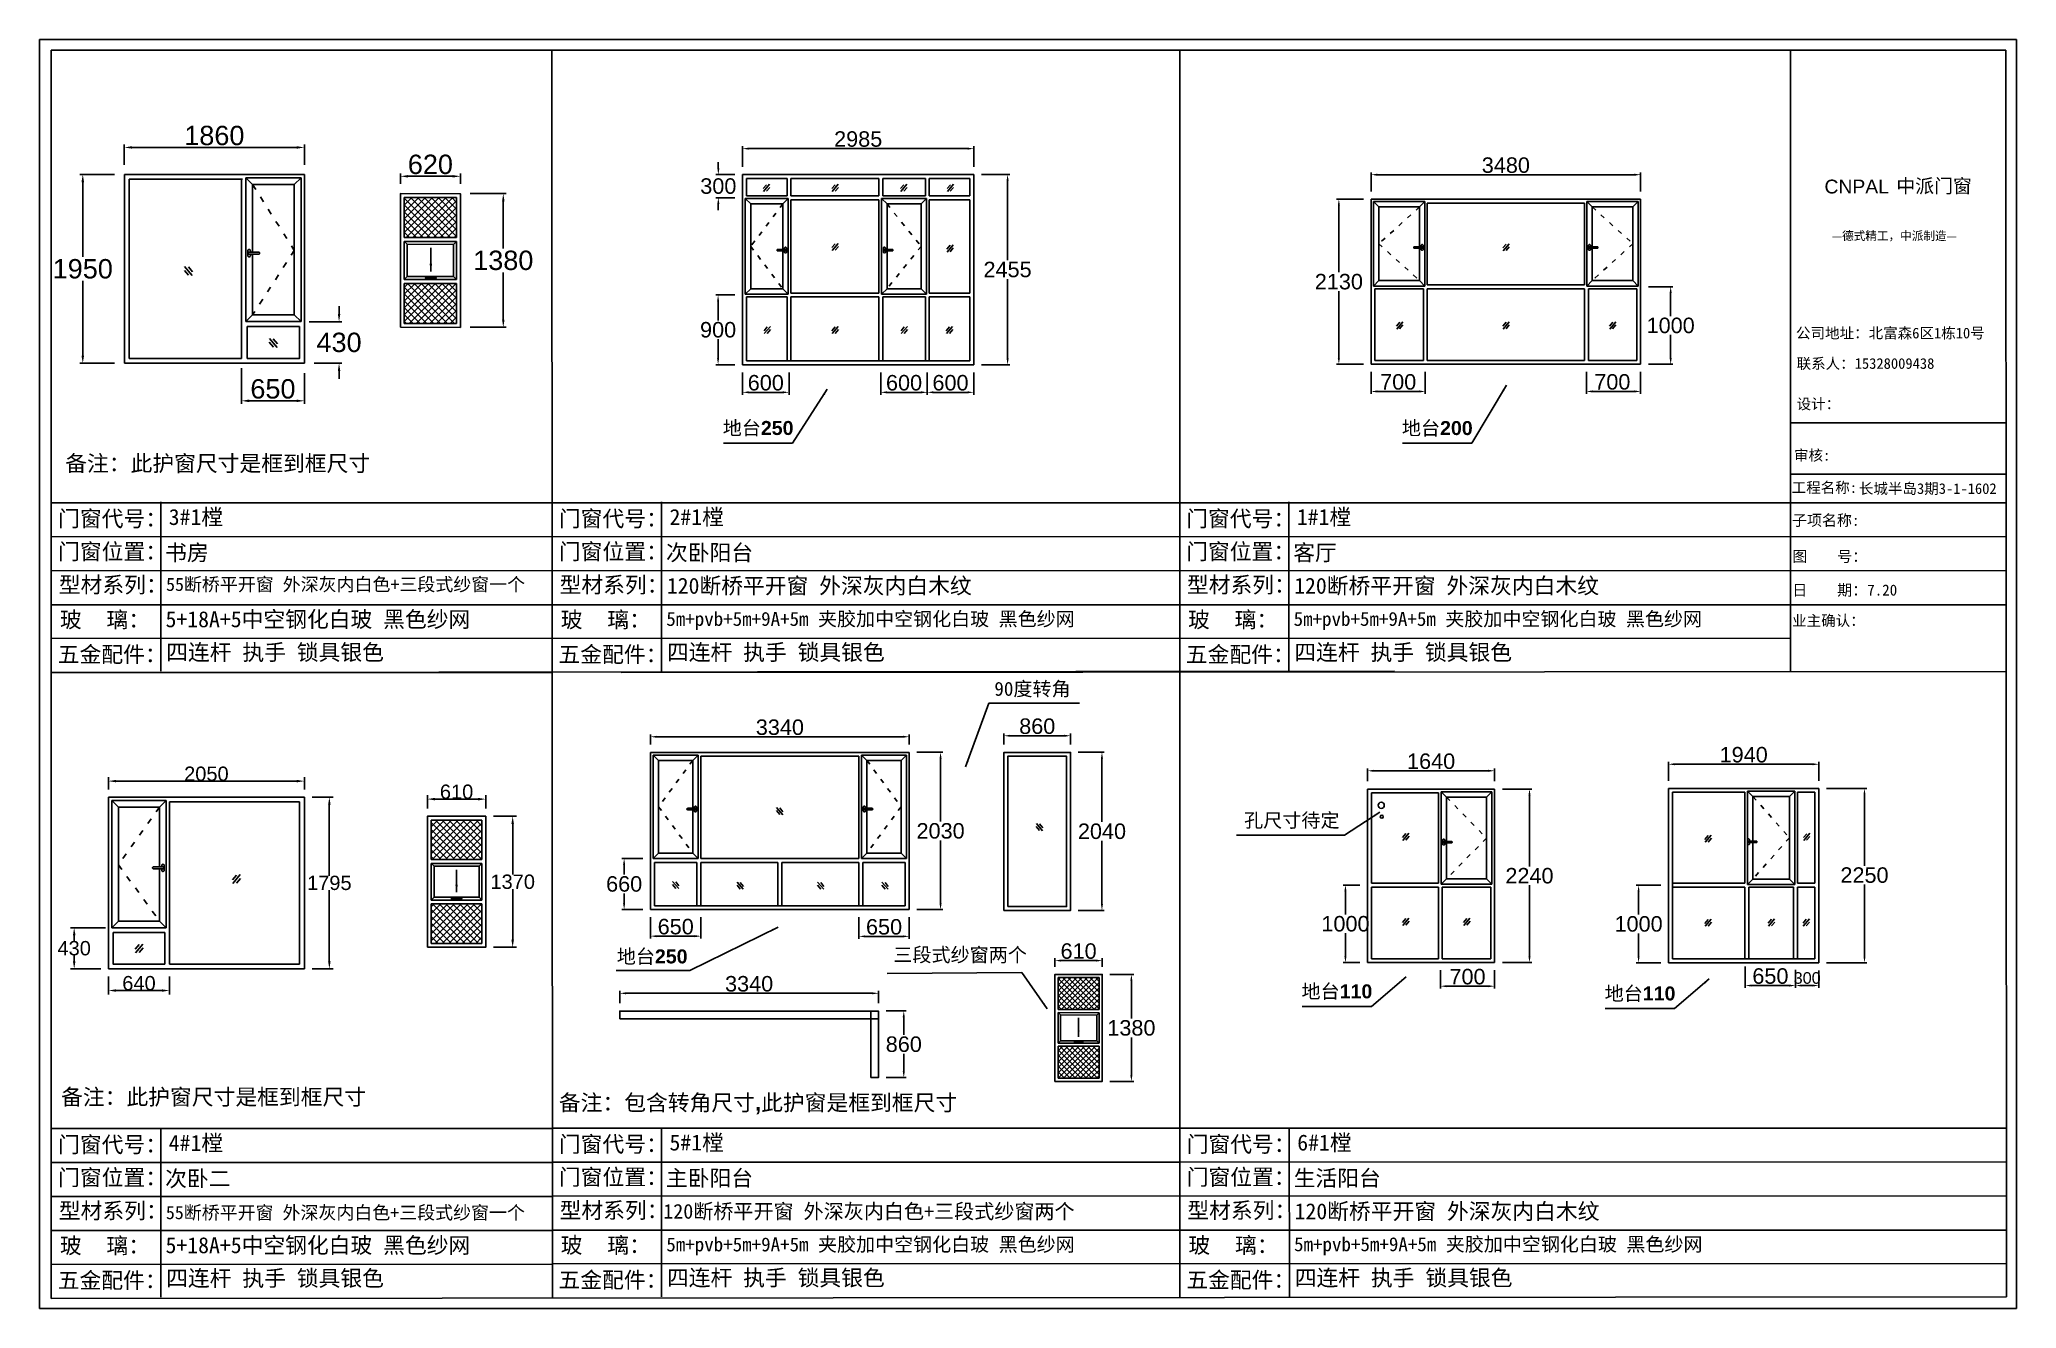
# Model space of a CAD drawing. Header units: inches. Extents: x -138455 to 599497, y -747149 to 13167.
# Drawn here: x 254593 to 280120, y -264352 to -247972 of the extents above; entities that cross this region are included whole.
import ezdxf

# ---------------------------------------------------------------- set-up
doc = ezdxf.new("R2010")
doc.units = ezdxf.units.IN
doc.header["$MEASUREMENT"] = 0
doc.header["$PDMODE"] = 35
doc.header["$PDSIZE"] = -3
doc.linetypes.add('ACAD_ISO03W100', pattern=[30, 12, -18])
doc.layers.add('0 @ 1', color=7, linetype='Continuous')
doc.styles.add('Annotative', font='arialbd.ttf')
doc.styles.add('MtXpl_', font='')
doc.styles.get("Standard").update_dxf_attribs({"font": 'arial.ttf'})
doc.styles.get('MtXpl_').set_extended_font_data('SimSun')
doc.dimstyles.get("Standard").update_dxf_attribs({"dimtxt": 80, "dimasz": 70, "dimexe": 40, "dimexo": 80, "dimgap": 0, "dimtad": 1, "dimtih": 1, "dimtoh": 1, "dimdec": 0, "dimzin": 0, "dimdsep": 46, "dimtxsty": 'Standard', "dimcen": 0.09, "dimadec": 0, "dimazin": 0, "dimtfac": 1, "dimtdec": 0, "dimtofl": 0, "dimtmove": 0, "dimatfit": 3, "dimfxl": 0, "dimtolj": 1, "dimtzin": 0, "dimarcsym": 0})
pattern_1 = [(45, (19734.53, -26438.35), (-35.355339, 35.355339), []), (135, (19734.53, -26438.35), (-35.355339, -35.355339), [])]
pattern_2 = [(45, (9863.65, 1876.17), (-35.355339, 35.355339), []), (135, (9863.65, 1876.17), (-35.355339, -35.355339), [])]

msp = doc.modelspace()

# ---------------------------------------------------------------- texts
msp.add_text('CNPAL', height=178.72).set_placement((277641.2, -249958.7))
at = {"style": 'MtXpl_'}
for s, height, p in [('中派门窗', 178.72, (278569.1, -249951.3)), ('—德式精工，中派制造—', 109.979, (277734.6, -250561.1)), ('公司地址：北富森6区1栋10号', 137.473, (277273.8, -251829.3)), ('联系人：15328009438', 137.473, (277281.3, -252222.3)), ('设计：', 137.47, (277281.5, -252744)), ('审核:', 137.47, (277247.7, -253407.5)), ('工程名称:', 137.47, (277217.8, -253823.5)), ('长城半岛3期3-1-1602', 137.473, (278085.7, -253837.1)), ('子项名称:', 142.06, (277221.3, -254248.3)), ('图    号：', 142.06, (277225.3, -254714.2)), ('日    期：7.20', 142.058, (277225.8, -255149.4)), ('业主确认：', 137.47, (277223.7, -255541.2))]:
    msp.add_text(s, height=height, dxfattribs=at).set_placement(p)
at = {"layer": '0 @ 1', "style": 'Annotative'}
for s, p in [('备注：此护窗尺寸是框到框尺寸', (254924.7, -253546.2)), ('门窗代号：', (254833.3, -254259.1)), ('门窗代号：', (261299.8, -254259.2)), ('门窗代号：', (269399.8, -254259.2)), ('门窗位置：', (254833.3, -254683.9)), ('门窗位置：', (261299.8, -254684)), ('门窗位置：', (269399.8, -254684)), ('型材系列：', (254842, -255113.1)), ('型材系列：', (261308.5, -255113.2)), ('型材系列：', (269408.5, -255113.2)), ('玻    璃：', (254856.4, -255563.1)), ('玻    璃：', (261322.9, -255563.2)), ('玻    璃：', (269422.9, -255563.2)), ('五金配件：', (254828.2, -256011.4)), ('五金配件：', (261294.8, -256011.5)), ('五金配件：', (269394.8, -256011.5)), ('备注：此护窗尺寸是框到框尺寸', (254871.6, -261724.6)), ('备注：包含转角尺寸,此护窗是框到框尺寸', (261299.5, -261798.3)), ('门窗代号：', (254833.2, -262339.5)), ('门窗代号：', (261299.7, -262334.1)), ('门窗代号：', (269405.7, -262334.4)), ('门窗位置：', (254833.2, -262764.3)), ('门窗位置：', (261299.7, -262758.9)), ('门窗位置：', (269405.7, -262759.2)), ('型材系列：', (254841.9, -263193.5)), ('型材系列：', (261308.4, -263188)), ('型材系列：', (269414.4, -263188.3)), ('玻    璃：', (254856.3, -263643.5)), ('玻    璃：', (261322.8, -263638)), ('玻    璃：', (269428.8, -263638.3)), ('五金配件：', (254828.1, -264091.8)), ('五金配件：', (261294.7, -264086.4)), ('五金配件：', (269400.6, -264086.6))]:
    msp.add_text(s, height=206.21, dxfattribs=at).set_placement(p)
at = {"layer": '0 @ 1', "attachment_point": 1, "style": 'Annotative'}
for s, width, insert, char_height in [('{\\fSimSun|b1|i0|c134|p2;地台}250', 951.731, (263414.7, -252895.7), 180.693), ('{\\fSimSun|b1|i0|c134|p2;地台}200', 951.731, (272184.6, -252896.8), 180.693), ('{\\fSimSun|b1|i0|c134|p2;3#1樘}', 4396.385, (256261.2, -254031.9), 206.21), ('{\\fSimSun|b1|i0|c134|p2;2#1樘}', 4396.385, (262727.8, -254032), 206.21), ('{\\fSimSun|b1|i0|c134|p2;1#1樘}', 4396.385, (270827.7, -254032), 206.21), ('{\\fSimSun|b1|i0|c134|p2;书房}', 4396.385, (256215.2, -254491.3), 206.21), ('{\\fSimSun|b1|i0|c134|p2;次卧阳台}', 4396.385, (262681.7, -254491.4), 206.21), ('{\\fSimSun|b1|i0|c134|p2;客厅    }', 4396.385, (270781.7, -254491.4), 206.21), ('{\\fSimSun|b1|i0|c134|p2;55断桥平开窗 外深灰内白色+三段式纱窗一个}', 6329.508, (256227, -254919.4), 170), ('{\\fSimSun|b1|i0|c134|p2;120断桥平开窗 外深灰内白木纹}', 4396.385, (262693.5, -254919.5), 206.21), ('{\\fSimSun|b1|i0|c134|p2;120断桥平开窗 外深灰内白木纹}', 4396.385, (270793.5, -254919.5), 206.21), ('{\\fSimSun|b1|i0|c134|p2;5+18A+5中空钢化白玻 黑色纱网}', 5972.399, (256220.5, -255351.9), 206.21), ('{\\fSimSun|b1|i0|c134|p2;5m+pvb+5m+9A+5m 夹胶加中空钢化白玻 黑色纱网}', 6587.2, (262686.5, -255360.5), 180), ('{\\fSimSun|b1|i0|c134|p2;5m+pvb+5m+9A+5m 夹胶加中空钢化白玻 黑色纱网}', 6587.2, (270786.5, -255360.5), 180), ('{\\fSimSun|b1|i0|c134|p2;四连杆 执手 锁具银色}', 5156.596, (256228.4, -255777.9), 206.21), ('{\\fSimSun|b1|i0|c134|p2;四连杆 执手 锁具银色}', 5156.596, (262695, -255778), 206.21), ('{\\fSimSun|b1|i0|c134|p2;四连杆 执手 锁具银色}', 5156.596, (270795, -255778.1), 206.21), ('{\\fSimSun|b1|i0|c134|p2;90度转角}', 1237.231, (266922.4, -256262.8), 180.693), ('{\\fSimSun|b1|i0|c134|p2;孔尺寸待定}', 1754.5, (270146.8, -257960.1), 180.693), ('{\\fSimSun|b1|i0|c134|p2;地台}250', 951.731, (262046.6, -259717.4), 180.693), ('{\\fSimSun|b1|i0|c134|p2;三段式纱窗两个}', 2206.148, (265617.7, -259696.3), 180.693), ('{\\fSimSun|b1|i0|c134|p2;地台}110', 951.731, (270888.3, -260168.4), 180.693), ('{\\fSimSun|b1|i0|c134|p2;地台}110', 951.731, (274802.8, -260195.7), 180.693), ('{\\fSimSun|b1|i0|c134|p2;4#1樘}', 4396.385, (256261.1, -262112.2), 206.21), ('{\\fSimSun|b1|i0|c134|p2;5#1樘}', 4396.385, (262727.6, -262106.8), 206.21), ('{\\fSimSun|b1|i0|c134|p2;6#1樘}', 4396.385, (270833.6, -262107.1), 206.21), ('{\\fSimSun|b1|i0|c134|p2;次卧二}', 4396.385, (256215, -262571.6), 206.21), ('{\\fSimSun|b1|i0|c134|p2;主卧阳台}', 4396.385, (262681.6, -262566.2), 206.21), ('{\\fSimSun|b1|i0|c134|p2;生活阳台}', 4396.385, (270787.5, -262566.5), 206.21), ('{\\fSimSun|b1|i0|c134|p2;55断桥平开窗 外深灰内白色+三段式纱窗一个}', 6508.899, (256224.4, -263029.7), 170), ('{\\fSimSun|b1|i0|c134|p2;120断桥平开窗 外深灰内白色+三段式纱窗两个}', 7854.19, (262646.9, -263003.2), 190), ('{\\fSimSun|b1|i0|c134|p2;120断桥平开窗 外深灰内白木纹}', 4396.385, (270799.4, -262994.6), 206.21), ('{\\fSimSun|b1|i0|c134|p2;5+18A+5中空钢化白玻 黑色纱网}', 5972.399, (256220.4, -263432.3), 206.21), ('{\\fSimSun|b1|i0|c134|p2;5m+pvb+5m+9A+5m 夹胶加中空钢化白玻 黑色纱网}', 6587.2, (262686.4, -263435.4), 180), ('{\\fSimSun|b1|i0|c134|p2;5m+pvb+5m+9A+5m 夹胶加中空钢化白玻 黑色纱网}', 6587.2, (270792.3, -263433.1), 180), ('{\\fSimSun|b1|i0|c134|p2;四连杆 执手 锁具银色}', 5156.596, (256228.3, -263858.3), 206.21), ('{\\fSimSun|b1|i0|c134|p2;四连杆 执手 锁具银色}', 5156.596, (262694.9, -263852.8), 206.21), ('{\\fSimSun|b1|i0|c134|p2;四连杆 执手 锁具银色}', 5156.596, (270800.8, -263853.2), 206.21)]:
    msp.add_mtext_dynamic_manual_height_columns(s, width=width, gutter_width=903.5, heights=[0], dxfattribs=dict(at, insert=insert, char_height=char_height))

# ---------------------------------------------------------------- blocks, each defined once
blk = doc.blocks.new('*D929')
at = {"color": 0, "lineweight": -2, "transparency": 16777216}
for p, q in [((271787, -252263), (271787, -252545)), ((272487, -252263), (272487, -252545)), ((271867, -252515), (272407, -252515))]:
    blk.add_line(p, q, dxfattribs=at)
at = {"color": 0, "transparency": 16777216}
for points in [[(271867, -252501), (271867, -252528), (271787, -252515)], [(272407, -252501), (272407, -252528), (272487, -252515)]]:
    blk.add_solid(points, dxfattribs=at)
at = {"layer": 'Defpoints', "color": 0, "transparency": 16777216}
for p in [(271787, -252163), (272487, -252163), (272487, -252515)]:
    blk.add_point(p, dxfattribs=at)
at = {"color": 0, "transparency": 16777216, "insert": (272137, -252392), "char_height": 200, "attachment_point": 5}
blk.add_mtext('\\A1;700', dxfattribs=at)
blk = doc.blocks.new('*D930')
at = {"color": 0, "lineweight": -2, "transparency": 16777216}
for p, q in [((274567, -252263), (274567, -252544)), ((275267, -252263), (275267, -252544)), ((274647, -252514), (275187, -252514))]:
    blk.add_line(p, q, dxfattribs=at)
at = {"color": 0, "transparency": 16777216}
for points in [[(274647, -252501), (274647, -252528), (274567, -252514)], [(275187, -252501), (275187, -252528), (275267, -252514)]]:
    blk.add_solid(points, dxfattribs=at)
at = {"layer": 'Defpoints', "color": 0, "transparency": 16777216}
for p in [(274567, -252163), (275267, -252163), (275267, -252514)]:
    blk.add_point(p, dxfattribs=at)
at = {"color": 0, "transparency": 16777216, "insert": (274902, -252392), "char_height": 200, "attachment_point": 5}
blk.add_mtext('\\A1;700', dxfattribs=at)
blk = doc.blocks.new('*D931')
at = {"color": 0, "lineweight": -2, "transparency": 16777216}
for p, q in [((271687, -250033), (271341, -250033)), ((271371, -250113), (271371, -250976)), ((271371, -252083), (271371, -251220)), ((271687, -252163), (271341, -252163))]:
    blk.add_line(p, q, dxfattribs=at)
at = {"color": 0, "transparency": 16777216}
for points in [[(271357, -250113), (271384, -250113), (271371, -250033)], [(271357, -252083), (271384, -252083), (271371, -252163)]]:
    blk.add_solid(points, dxfattribs=at)
at = {"layer": 'Defpoints', "color": 0, "transparency": 16777216}
for p in [(271371, -250033), (271787, -250033), (271787, -252163)]:
    blk.add_point(p, dxfattribs=at)
at = {"color": 0, "transparency": 16777216, "insert": (271371, -251098), "char_height": 200, "attachment_point": 5}
blk.add_mtext('\\A1;2130', dxfattribs=at)
blk = doc.blocks.new('*D913')
at = {"color": 0, "lineweight": -2, "transparency": 16777216}
for p, q in [((275367, -251163), (275685, -251163)), ((275655, -251243), (275655, -251541)), ((275655, -252083), (275655, -251785)), ((275367, -252163), (275685, -252163))]:
    blk.add_line(p, q, dxfattribs=at)
at = {"color": 0, "transparency": 16777216}
for points in [[(275642, -251243), (275669, -251243), (275655, -251163)], [(275642, -252083), (275669, -252083), (275655, -252163)]]:
    blk.add_solid(points, dxfattribs=at)
at = {"layer": 'Defpoints', "color": 0, "transparency": 16777216}
for p in [(275267, -251163), (275267, -252163), (275655, -252163)]:
    blk.add_point(p, dxfattribs=at)
at = {"color": 0, "transparency": 16777216, "insert": (275655, -251663), "char_height": 200, "attachment_point": 5}
blk.add_mtext('\\A1;1000', dxfattribs=at)
blk = doc.blocks.new('dzcs')
blk.add_lwpolyline([(142096, -3328), (142196, -3328, 0.414214), (142206, -3318), (142206, -3318, 0.414214), (142196, -3308), (142096, -3308, 0.414214), (142086, -3318), (142086, -3318, 0.414214)], format="xyb", close=True)
blk.add_lwpolyline([(142182, -3328), (142182, -3342, 0.414214), (142196, -3355), (142196, -3355, 0.414214), (142209, -3342), (142209, -3294, 0.414214), (142196, -3280), (142196, -3280, 0.414214), (142182, -3294), (142182, -3308)], format="xyb")
blk = doc.blocks.new('123as')
at = {"color": 0}
for p, q in [((90189, 51387), (90252, 51462)), ((90194, 51330), (90312, 51470)), ((90251, 51335), (90314, 51410))]:
    blk.add_line(p, q, dxfattribs=at)
blk = doc.blocks.new('*D932')
at = {"color": 0, "lineweight": -2, "transparency": 16777216}
for p, q in [((263671, -252269), (263671, -252556)), ((264271, -252269), (264271, -252556)), ((264191, -252526), (263751, -252526))]:
    blk.add_line(p, q, dxfattribs=at)
at = {"color": 0, "transparency": 16777216}
for points in [[(263751, -252512), (263751, -252539), (263671, -252526)], [(264191, -252512), (264191, -252539), (264271, -252526)]]:
    blk.add_solid(points, dxfattribs=at)
at = {"layer": 'Defpoints', "color": 0, "transparency": 16777216}
for p in [(263671, -252169), (264271, -252169), (263671, -252526)]:
    blk.add_point(p, dxfattribs=at)
at = {"color": 0, "transparency": 16777216, "insert": (263971, -252403), "char_height": 200, "attachment_point": 5}
blk.add_mtext('\\A1;600', dxfattribs=at)
blk = doc.blocks.new('*D914')
at = {"color": 0, "lineweight": -2, "transparency": 16777216}
for p, q in [((265456, -252269), (265456, -252556)), ((266056, -252269), (266056, -252556)), ((265536, -252526), (265976, -252526))]:
    blk.add_line(p, q, dxfattribs=at)
at = {"color": 0, "transparency": 16777216}
for points in [[(265536, -252512), (265536, -252539), (265456, -252526)], [(265976, -252512), (265976, -252539), (266056, -252526)]]:
    blk.add_solid(points, dxfattribs=at)
at = {"layer": 'Defpoints', "color": 0, "transparency": 16777216}
for p in [(265456, -252169), (266056, -252169), (266056, -252526)]:
    blk.add_point(p, dxfattribs=at)
at = {"color": 0, "transparency": 16777216, "insert": (265756, -252403), "char_height": 200, "attachment_point": 5}
blk.add_mtext('\\A1;600', dxfattribs=at)
blk = doc.blocks.new('*D933')
at = {"color": 0, "lineweight": -2, "transparency": 16777216}
for p, q in [((266756, -249714), (267123, -249714)), ((267093, -249794), (267093, -250819)), ((267093, -252089), (267093, -251064)), ((266756, -252169), (267123, -252169))]:
    blk.add_line(p, q, dxfattribs=at)
at = {"color": 0, "transparency": 16777216}
for points in [[(267080, -249794), (267107, -249794), (267093, -249714)], [(267080, -252089), (267107, -252089), (267093, -252169)]]:
    blk.add_solid(points, dxfattribs=at)
at = {"layer": 'Defpoints', "color": 0, "transparency": 16777216}
for p in [(266656, -249714), (267093, -249714), (266656, -252169)]:
    blk.add_point(p, dxfattribs=at)
at = {"color": 0, "transparency": 16777216, "insert": (267093, -250941), "char_height": 200, "attachment_point": 5}
blk.add_mtext('\\A1;2455', dxfattribs=at)
blk = doc.blocks.new('*D934')
at = {"color": 0, "lineweight": -2, "transparency": 16777216}
for p, q in [((263358, -249634), (263358, -249554)), ((263571, -249714), (263328, -249714)), ((263571, -250014), (263328, -250014)), ((263358, -250094), (263358, -250174))]:
    blk.add_line(p, q, dxfattribs=at)
at = {"color": 0, "transparency": 16777216}
for points in [[(263345, -249634), (263372, -249634), (263358, -249714)], [(263345, -250094), (263372, -250094), (263358, -250014)]]:
    blk.add_solid(points, dxfattribs=at)
at = {"layer": 'Defpoints', "color": 0, "transparency": 16777216}
for p in [(263358, -249714), (263671, -249714), (263671, -250014)]:
    blk.add_point(p, dxfattribs=at)
at = {"color": 0, "transparency": 16777216, "insert": (263358, -249864), "char_height": 200, "attachment_point": 5}
blk.add_mtext('\\A1;300', dxfattribs=at)
blk = doc.blocks.new('*D915')
at = {"color": 0, "lineweight": -2, "transparency": 16777216}
for p, q in [((263571, -251269), (263325, -251269)), ((263355, -251349), (263355, -251597)), ((263355, -252089), (263355, -251841)), ((263571, -252169), (263325, -252169))]:
    blk.add_line(p, q, dxfattribs=at)
at = {"color": 0, "transparency": 16777216}
for points in [[(263342, -251349), (263368, -251349), (263355, -251269)], [(263342, -252089), (263368, -252089), (263355, -252169)]]:
    blk.add_solid(points, dxfattribs=at)
at = {"layer": 'Defpoints', "color": 0, "transparency": 16777216}
for p in [(263671, -251269), (263355, -252169), (263671, -252169)]:
    blk.add_point(p, dxfattribs=at)
at = {"color": 0, "transparency": 16777216, "insert": (263355, -251719), "char_height": 200, "attachment_point": 5}
blk.add_mtext('\\A1;900', dxfattribs=at)
blk = doc.blocks.new('*D916')
at = {"color": 0, "lineweight": -2, "transparency": 16777216}
for p, q in [((263671, -249614), (263671, -249350)), ((263751, -249380), (266576, -249380)), ((266656, -249614), (266656, -249350))]:
    blk.add_line(p, q, dxfattribs=at)
at = {"color": 0, "transparency": 16777216}
for points in [[(263751, -249366), (263751, -249393), (263671, -249380)], [(266576, -249366), (266576, -249393), (266656, -249380)]]:
    blk.add_solid(points, dxfattribs=at)
at = {"layer": 'Defpoints', "color": 0, "transparency": 16777216}
for p in [(266656, -249380), (263671, -249714), (266656, -249714)]:
    blk.add_point(p, dxfattribs=at)
at = {"color": 0, "transparency": 16777216, "insert": (265164, -249257), "char_height": 200, "attachment_point": 5}
blk.add_mtext('\\A1;2985', dxfattribs=at)
blk = doc.blocks.new('*D917')
at = {"color": 0, "lineweight": -2, "transparency": 16777216}
for p, q in [((277668, -257639), (278188, -257639)), ((278158, -257719), (278158, -258637)), ((278158, -259809), (278158, -258881)), ((277668, -259889), (278188, -259889))]:
    blk.add_line(p, q, dxfattribs=at)
at = {"color": 0, "transparency": 16777216}
for points in [[(278145, -257719), (278171, -257719), (278158, -257639)], [(278145, -259809), (278171, -259809), (278158, -259889)]]:
    blk.add_solid(points, dxfattribs=at)
at = {"layer": 'Defpoints', "color": 0, "transparency": 16777216}
for p in [(277568, -257639), (277568, -259889), (278158, -259889)]:
    blk.add_point(p, dxfattribs=at)
at = {"color": 0, "transparency": 16777216, "insert": (278158, -258759), "char_height": 200, "attachment_point": 5}
blk.add_mtext('\\A1;2250', dxfattribs=at)
blk = doc.blocks.new('*D918')
at = {"color": 0, "lineweight": -2, "transparency": 16777216}
for p, q in [((275628, -257539), (275628, -257297)), ((277568, -257539), (277568, -257297)), ((275708, -257327), (277488, -257327))]:
    blk.add_line(p, q, dxfattribs=at)
at = {"color": 0, "transparency": 16777216}
for points in [[(275708, -257313), (275708, -257340), (275628, -257327)], [(277488, -257313), (277488, -257340), (277568, -257327)]]:
    blk.add_solid(points, dxfattribs=at)
at = {"layer": 'Defpoints', "color": 0, "transparency": 16777216}
for p in [(277568, -257327), (275628, -257639), (277568, -257639)]:
    blk.add_point(p, dxfattribs=at)
at = {"color": 0, "transparency": 16777216, "insert": (276598, -257205), "char_height": 200, "attachment_point": 5}
blk.add_mtext('\\A1;1940', dxfattribs=at)
blk = doc.blocks.new('*D919')
at = {"color": 0, "lineweight": -2, "transparency": 16777216}
for p, q in [((276618, -259939), (276618, -260214)), ((277268, -259979), (277268, -260214)), ((276698, -260184), (277188, -260184))]:
    blk.add_line(p, q, dxfattribs=at)
at = {"color": 0, "transparency": 16777216}
for points in [[(276698, -260171), (276698, -260197), (276618, -260184)], [(277188, -260171), (277188, -260197), (277268, -260184)]]:
    blk.add_solid(points, dxfattribs=at)
at = {"layer": 'Defpoints', "color": 0, "transparency": 16777216}
for p in [(276618, -259839), (277268, -259879), (277268, -260184)]:
    blk.add_point(p, dxfattribs=at)
at = {"color": 0, "transparency": 16777216, "insert": (276943, -260062), "char_height": 200, "attachment_point": 5}
blk.add_mtext('\\A1;650', dxfattribs=at)
blk = doc.blocks.new('*D935')
at = {"color": 0, "lineweight": -2, "transparency": 16777216}
for p, q in [((275528, -258889), (275211, -258889)), ((275241, -258969), (275241, -259267)), ((275241, -259809), (275241, -259511)), ((275528, -259889), (275211, -259889))]:
    blk.add_line(p, q, dxfattribs=at)
at = {"color": 0, "transparency": 16777216}
for points in [[(275228, -258969), (275254, -258969), (275241, -258889)], [(275228, -259809), (275254, -259809), (275241, -259889)]]:
    blk.add_solid(points, dxfattribs=at)
at = {"layer": 'Defpoints', "color": 0, "transparency": 16777216}
for p in [(275628, -258889), (275241, -259889), (275628, -259889)]:
    blk.add_point(p, dxfattribs=at)
at = {"color": 0, "transparency": 16777216, "insert": (275241, -259389), "char_height": 200, "attachment_point": 5}
blk.add_mtext('\\A1;1000', dxfattribs=at)
blk = doc.blocks.new('*D920')
at = {"color": 0, "lineweight": -2, "transparency": 16777216}
for p, q in [((277268, -259989), (277268, -260214)), ((277568, -259989), (277568, -260214)), ((277348, -260184), (277488, -260184))]:
    blk.add_line(p, q, dxfattribs=at)
at = {"color": 0, "transparency": 16777216}
for points in [[(277348, -260171), (277348, -260197), (277268, -260184)], [(277488, -260171), (277488, -260197), (277568, -260184)]]:
    blk.add_solid(points, dxfattribs=at)
at = {"layer": 'Defpoints', "color": 0, "transparency": 16777216}
for p in [(277268, -259889), (277568, -259889), (277568, -260184)]:
    blk.add_point(p, dxfattribs=at)
at = {"color": 0, "transparency": 16777216, "insert": (277418, -260087), "char_height": 200, "attachment_point": 5}
blk.add_mtext('\\A1;{\\H0.75x;300}', dxfattribs=at)
blk = doc.blocks.new('*D922')
at = {"color": 0, "lineweight": -2, "transparency": 16777216}
for p, q in [((262383, -258543), (262112, -258543)), ((262142, -258623), (262142, -258751)), ((262142, -259123), (262142, -258996)), ((262383, -259203), (262112, -259203))]:
    blk.add_line(p, q, dxfattribs=at)
at = {"color": 0, "transparency": 16777216}
for points in [[(262128, -258623), (262155, -258623), (262142, -258543)], [(262128, -259123), (262155, -259123), (262142, -259203)]]:
    blk.add_solid(points, dxfattribs=at)
at = {"layer": 'Defpoints', "color": 0, "transparency": 16777216}
for p in [(262483, -258543), (262142, -259203), (262483, -259203)]:
    blk.add_point(p, dxfattribs=at)
at = {"color": 0, "transparency": 16777216, "insert": (262142, -258873), "char_height": 200, "attachment_point": 5}
blk.add_mtext('\\A1;660', dxfattribs=at)
blk = doc.blocks.new('*D923')
at = {"color": 0, "lineweight": -2, "transparency": 16777216}
for p, q in [((262483, -259303), (262483, -259576)), ((263133, -259303), (263133, -259576)), ((262563, -259546), (263053, -259546))]:
    blk.add_line(p, q, dxfattribs=at)
at = {"color": 0, "transparency": 16777216}
for points in [[(262563, -259533), (262563, -259560), (262483, -259546)], [(263053, -259533), (263053, -259560), (263133, -259546)]]:
    blk.add_solid(points, dxfattribs=at)
at = {"layer": 'Defpoints', "color": 0, "transparency": 16777216}
for p in [(262483, -259203), (263133, -259203), (263133, -259546)]:
    blk.add_point(p, dxfattribs=at)
at = {"color": 0, "transparency": 16777216, "insert": (262808, -259424), "char_height": 200, "attachment_point": 5}
blk.add_mtext('\\A1;650', dxfattribs=at)
blk = doc.blocks.new('*D924')
at = {"color": 0, "lineweight": -2, "transparency": 16777216}
for p, q in [((265173, -259303), (265173, -259579)), ((265823, -259303), (265823, -259579)), ((265743, -259549), (265253, -259549))]:
    blk.add_line(p, q, dxfattribs=at)
at = {"color": 0, "transparency": 16777216}
for points in [[(265253, -259536), (265253, -259562), (265173, -259549)], [(265743, -259536), (265743, -259562), (265823, -259549)]]:
    blk.add_solid(points, dxfattribs=at)
at = {"layer": 'Defpoints', "color": 0, "transparency": 16777216}
for p in [(265173, -259203), (265823, -259203), (265173, -259549)]:
    blk.add_point(p, dxfattribs=at)
at = {"color": 0, "transparency": 16777216, "insert": (265498, -259427), "char_height": 200, "attachment_point": 5}
blk.add_mtext('\\A1;650', dxfattribs=at)
blk = doc.blocks.new('*D921')
at = {"color": 0, "lineweight": -2, "transparency": 16777216}
for p, q in [((265923, -257173), (266258, -257173)), ((266228, -257253), (266228, -258066)), ((266228, -259123), (266228, -258311)), ((265923, -259203), (266258, -259203))]:
    blk.add_line(p, q, dxfattribs=at)
at = {"color": 0, "transparency": 16777216}
for points in [[(266214, -257253), (266241, -257253), (266228, -257173)], [(266214, -259123), (266241, -259123), (266228, -259203)]]:
    blk.add_solid(points, dxfattribs=at)
at = {"layer": 'Defpoints', "color": 0, "transparency": 16777216}
for p in [(265823, -257173), (265823, -259203), (266228, -259203)]:
    blk.add_point(p, dxfattribs=at)
at = {"color": 0, "transparency": 16777216, "insert": (266228, -258188), "char_height": 200, "attachment_point": 5}
blk.add_mtext('\\A1;2030', dxfattribs=at)
blk = doc.blocks.new('*D936')
at = {"color": 0, "lineweight": -2, "transparency": 16777216}
for p, q in [((267046, -257073), (267046, -256929)), ((267126, -256959), (267826, -256959)), ((267906, -257073), (267906, -256929))]:
    blk.add_line(p, q, dxfattribs=at)
at = {"color": 0, "transparency": 16777216}
for points in [[(267126, -256946), (267126, -256973), (267046, -256959)], [(267826, -256946), (267826, -256973), (267906, -256959)]]:
    blk.add_solid(points, dxfattribs=at)
at = {"layer": 'Defpoints', "color": 0, "transparency": 16777216}
for p in [(267906, -256959), (267046, -257173), (267906, -257173)]:
    blk.add_point(p, dxfattribs=at)
at = {"color": 0, "transparency": 16777216, "insert": (267476, -256837), "char_height": 200, "attachment_point": 5}
blk.add_mtext('\\A1;860', dxfattribs=at)
blk = doc.blocks.new('*D937')
at = {"color": 0, "lineweight": -2, "transparency": 16777216}
for p, q in [((268006, -257173), (268342, -257173)), ((268312, -257253), (268312, -258071)), ((268312, -259133), (268312, -258316)), ((268006, -259213), (268342, -259213))]:
    blk.add_line(p, q, dxfattribs=at)
at = {"color": 0, "transparency": 16777216}
for points in [[(268298, -257253), (268325, -257253), (268312, -257173)], [(268298, -259133), (268325, -259133), (268312, -259213)]]:
    blk.add_solid(points, dxfattribs=at)
at = {"layer": 'Defpoints', "color": 0, "transparency": 16777216}
for p in [(267906, -257173), (267906, -259213), (268312, -259213)]:
    blk.add_point(p, dxfattribs=at)
at = {"color": 0, "transparency": 16777216, "insert": (268312, -258193), "char_height": 200, "attachment_point": 5}
blk.add_mtext('\\A1;2040', dxfattribs=at)
blk = doc.blocks.new('*D925')
at = {"color": 0, "lineweight": -2, "transparency": 16777216}
for p, q in [((273482, -257647), (273862, -257647)), ((273832, -257727), (273832, -258645)), ((273832, -259807), (273832, -258889)), ((273482, -259887), (273862, -259887))]:
    blk.add_line(p, q, dxfattribs=at)
at = {"color": 0, "transparency": 16777216}
for points in [[(273819, -257727), (273846, -257727), (273832, -257647)], [(273819, -259807), (273846, -259807), (273832, -259887)]]:
    blk.add_solid(points, dxfattribs=at)
at = {"layer": 'Defpoints', "color": 0, "transparency": 16777216}
for p in [(273382, -257647), (273382, -259887), (273832, -259887)]:
    blk.add_point(p, dxfattribs=at)
at = {"color": 0, "transparency": 16777216, "insert": (273832, -258767), "char_height": 200, "attachment_point": 5}
blk.add_mtext('\\A1;2240', dxfattribs=at)
blk = doc.blocks.new('*D926')
at = {"color": 0, "lineweight": -2, "transparency": 16777216}
for p, q in [((271742, -257547), (271742, -257381)), ((271822, -257411), (273302, -257411)), ((273382, -257547), (273382, -257381))]:
    blk.add_line(p, q, dxfattribs=at)
at = {"color": 0, "transparency": 16777216}
for points in [[(271822, -257398), (271822, -257425), (271742, -257411)], [(273302, -257398), (273302, -257425), (273382, -257411)]]:
    blk.add_solid(points, dxfattribs=at)
at = {"layer": 'Defpoints', "color": 0, "transparency": 16777216}
for p in [(273382, -257411), (271742, -257647), (273382, -257647)]:
    blk.add_point(p, dxfattribs=at)
at = {"color": 0, "transparency": 16777216, "insert": (272562, -257289), "char_height": 200, "attachment_point": 5}
blk.add_mtext('\\A1;1640', dxfattribs=at)
blk = doc.blocks.new('*D927')
at = {"color": 0, "lineweight": -2, "transparency": 16777216}
for p, q in [((272682, -259987), (272682, -260222)), ((273382, -259987), (273382, -260222)), ((272762, -260192), (273302, -260192))]:
    blk.add_line(p, q, dxfattribs=at)
at = {"color": 0, "transparency": 16777216}
for points in [[(272762, -260179), (272762, -260205), (272682, -260192)], [(273302, -260179), (273302, -260205), (273382, -260192)]]:
    blk.add_solid(points, dxfattribs=at)
at = {"layer": 'Defpoints', "color": 0, "transparency": 16777216}
for p in [(272682, -259887), (273382, -259887), (273382, -260192)]:
    blk.add_point(p, dxfattribs=at)
at = {"color": 0, "transparency": 16777216, "insert": (273032, -260070), "char_height": 200, "attachment_point": 5}
blk.add_mtext('\\A1;700', dxfattribs=at)
blk = doc.blocks.new('*D938')
at = {"color": 0, "lineweight": -2, "transparency": 16777216}
for p, q in [((271642, -258887), (271426, -258887)), ((271456, -258967), (271456, -259265)), ((271456, -259807), (271456, -259509)), ((271642, -259887), (271426, -259887))]:
    blk.add_line(p, q, dxfattribs=at)
at = {"color": 0, "transparency": 16777216}
for points in [[(271442, -258967), (271469, -258967), (271456, -258887)], [(271442, -259807), (271469, -259807), (271456, -259887)]]:
    blk.add_solid(points, dxfattribs=at)
at = {"layer": 'Defpoints', "color": 0, "transparency": 16777216}
for p in [(271742, -258887), (271456, -259887), (271742, -259887)]:
    blk.add_point(p, dxfattribs=at)
at = {"color": 0, "transparency": 16777216, "insert": (271456, -259387), "char_height": 200, "attachment_point": 5}
blk.add_mtext('\\A1;1000', dxfattribs=at)
blk = doc.blocks.new('*D939')
at = {"color": 0, "lineweight": -2, "transparency": 16777216}
for p, q in [((262086, -260412), (262086, -260254)), ((262166, -260284), (265346, -260284)), ((265426, -260412), (265426, -260254))]:
    blk.add_line(p, q, dxfattribs=at)
at = {"color": 0, "transparency": 16777216}
for points in [[(262166, -260271), (262166, -260297), (262086, -260284)], [(265346, -260271), (265346, -260297), (265426, -260284)]]:
    blk.add_solid(points, dxfattribs=at)
at = {"layer": 'Defpoints', "color": 0, "transparency": 16777216}
for p in [(265426, -260284), (262086, -260512), (265426, -260512)]:
    blk.add_point(p, dxfattribs=at)
at = {"color": 0, "transparency": 16777216, "insert": (263756, -260162), "char_height": 200, "attachment_point": 5}
blk.add_mtext('\\A1;3340', dxfattribs=at)
blk = doc.blocks.new('*D940')
at = {"color": 0, "lineweight": -2, "transparency": 16777216}
for p, q in [((265526, -260512), (265783, -260512)), ((265753, -260592), (265753, -260820)), ((265753, -261292), (265753, -261064)), ((265526, -261372), (265783, -261372))]:
    blk.add_line(p, q, dxfattribs=at)
at = {"color": 0, "transparency": 16777216}
for points in [[(265739, -260592), (265766, -260592), (265753, -260512)], [(265739, -261292), (265766, -261292), (265753, -261372)]]:
    blk.add_solid(points, dxfattribs=at)
at = {"layer": 'Defpoints', "color": 0, "transparency": 16777216}
for p in [(265426, -260512), (265426, -261372), (265753, -261372)]:
    blk.add_point(p, dxfattribs=at)
at = {"color": 0, "transparency": 16777216, "insert": (265753, -260942), "char_height": 200, "attachment_point": 5}
blk.add_mtext('\\A1;860', dxfattribs=at)
blk = doc.blocks.new('*D941')
at = {"color": 0, "lineweight": -2, "transparency": 16777216}
for p, q in [((267705, -259940), (267705, -259832)), ((267785, -259862), (268235, -259862)), ((268315, -259941), (268315, -259832))]:
    blk.add_line(p, q, dxfattribs=at)
at = {"color": 0, "transparency": 16777216}
for points in [[(267785, -259848), (267785, -259875), (267705, -259862)], [(268235, -259848), (268235, -259875), (268315, -259862)]]:
    blk.add_solid(points, dxfattribs=at)
at = {"layer": 'Defpoints', "color": 0, "transparency": 16777216}
for p in [(268315, -259862), (267705, -260040), (268315, -260041)]:
    blk.add_point(p, dxfattribs=at)
at = {"color": 0, "transparency": 16777216, "insert": (268010, -259740), "char_height": 200, "attachment_point": 5}
blk.add_mtext('\\A1;610', dxfattribs=at)
blk = doc.blocks.new('*D928')
at = {"color": 0, "lineweight": -2, "transparency": 16777216}
for p, q in [((268415, -260041), (268722, -260041)), ((268692, -260121), (268692, -260609)), ((268692, -261341), (268692, -260853)), ((268415, -261421), (268722, -261421))]:
    blk.add_line(p, q, dxfattribs=at)
at = {"color": 0, "transparency": 16777216}
for points in [[(268678, -260121), (268705, -260121), (268692, -260041)], [(268678, -261341), (268705, -261341), (268692, -261421)]]:
    blk.add_solid(points, dxfattribs=at)
at = {"layer": 'Defpoints', "color": 0, "transparency": 16777216}
for p in [(268315, -260041), (268315, -261421), (268692, -261421)]:
    blk.add_point(p, dxfattribs=at)
at = {"color": 0, "transparency": 16777216, "insert": (268692, -260731), "char_height": 200, "attachment_point": 5}
blk.add_mtext('\\A1;1380', dxfattribs=at)
blk = doc.blocks.new('*D878')
at = {"color": 0, "lineweight": -2, "transparency": 16777216}
for p, q in [((254910, -241525), (254910, -241712)), ((254990, -241672), (255470, -241672)), ((255550, -241525), (255550, -241712))]:
    blk.add_line(p, q, dxfattribs=at)
at = {"color": 0, "transparency": 16777216}
for points in [[(254990, -241659), (254990, -241685), (254910, -241672)], [(255470, -241659), (255470, -241685), (255550, -241672)]]:
    blk.add_solid(points, dxfattribs=at)
at = {"layer": 'Defpoints', "color": 0, "transparency": 16777216}
for p in [(254910, -241445), (255550, -241445), (255550, -241672)]:
    blk.add_point(p, dxfattribs=at)
at = {"color": 0, "transparency": 16777216, "insert": (255230, -241596), "char_height": 150, "attachment_point": 5}
blk.add_mtext('\\A1;640', dxfattribs=at)
blk = doc.blocks.new('*D879')
at = {"color": 0, "lineweight": -2, "transparency": 16777216}
for p, q in [((254880, -241015), (254512, -241015)), ((254552, -241095), (254552, -241153)), ((254552, -241365), (254552, -241306)), ((254830, -241445), (254512, -241445))]:
    blk.add_line(p, q, dxfattribs=at)
at = {"color": 0, "transparency": 16777216}
for points in [[(254539, -241095), (254566, -241095), (254552, -241015)], [(254539, -241365), (254566, -241365), (254552, -241445)]]:
    blk.add_solid(points, dxfattribs=at)
at = {"layer": 'Defpoints', "color": 0, "transparency": 16777216}
for p in [(254960, -241015), (254552, -241445), (254910, -241445)]:
    blk.add_point(p, dxfattribs=at)
at = {"color": 0, "transparency": 16777216, "insert": (254552, -241230), "char_height": 150, "attachment_point": 5}
blk.add_mtext('\\A1;430', dxfattribs=at)
blk = doc.blocks.new('*D880')
at = {"color": 0, "lineweight": -2, "transparency": 16777216}
for p, q in [((257040, -239650), (257261, -239650)), ((257221, -239730), (257221, -240471)), ((257221, -241365), (257221, -240624)), ((257040, -241445), (257261, -241445))]:
    blk.add_line(p, q, dxfattribs=at)
at = {"color": 0, "transparency": 16777216}
for points in [[(257208, -239730), (257235, -239730), (257221, -239650)], [(257208, -241365), (257235, -241365), (257221, -241445)]]:
    blk.add_solid(points, dxfattribs=at)
at = {"layer": 'Defpoints', "color": 0, "transparency": 16777216}
for p in [(256960, -239650), (256960, -241445), (257221, -241445)]:
    blk.add_point(p, dxfattribs=at)
at = {"color": 0, "transparency": 16777216, "insert": (257221, -240547), "char_height": 150, "attachment_point": 5}
blk.add_mtext('\\A1;1795', dxfattribs=at)
blk = doc.blocks.new('*D881')
at = {"color": 0, "lineweight": -2, "transparency": 16777216}
for p, q in [((254910, -239570), (254910, -239442)), ((256960, -239570), (256960, -239442)), ((254990, -239482), (256880, -239482))]:
    blk.add_line(p, q, dxfattribs=at)
at = {"color": 0, "transparency": 16777216}
for points in [[(254990, -239469), (254990, -239495), (254910, -239482)], [(256880, -239469), (256880, -239495), (256960, -239482)]]:
    blk.add_solid(points, dxfattribs=at)
at = {"layer": 'Defpoints', "color": 0, "transparency": 16777216}
for p in [(254910, -239650), (256960, -239482), (256960, -239650)]:
    blk.add_point(p, dxfattribs=at)
at = {"color": 0, "transparency": 16777216, "insert": (255935, -239406), "char_height": 150, "attachment_point": 5}
blk.add_mtext('\\A1;2050', dxfattribs=at)
blk = doc.blocks.new('*D888')
at = {"color": 0, "lineweight": -2, "transparency": 16777216}
for p, q in [((258247, -239770), (258247, -239630)), ((258857, -239770), (258857, -239630)), ((258327, -239670), (258777, -239670))]:
    blk.add_line(p, q, dxfattribs=at)
at = {"color": 0, "transparency": 16777216}
for points in [[(258327, -239657), (258327, -239684), (258247, -239670)], [(258777, -239657), (258777, -239684), (258857, -239670)]]:
    blk.add_solid(points, dxfattribs=at)
at = {"layer": 'Defpoints', "color": 0, "transparency": 16777216}
for p in [(258247, -239850), (258857, -239670), (258857, -239850)]:
    blk.add_point(p, dxfattribs=at)
at = {"color": 0, "transparency": 16777216, "insert": (258552, -239594), "char_height": 150, "attachment_point": 5}
blk.add_mtext('\\A1;610', dxfattribs=at)
blk = doc.blocks.new('*D889')
at = {"color": 0, "lineweight": -2, "transparency": 16777216}
for p, q in [((258937, -239850), (259179, -239850)), ((259139, -239930), (259139, -240458)), ((259139, -241140), (259139, -240611)), ((258937, -241220), (259179, -241220))]:
    blk.add_line(p, q, dxfattribs=at)
at = {"color": 0, "transparency": 16777216}
for points in [[(259125, -239930), (259152, -239930), (259139, -239850)], [(259125, -241140), (259152, -241140), (259139, -241220)]]:
    blk.add_solid(points, dxfattribs=at)
at = {"layer": 'Defpoints', "color": 0, "transparency": 16777216}
for p in [(258857, -239850), (258857, -241220), (259139, -241220)]:
    blk.add_point(p, dxfattribs=at)
at = {"color": 0, "transparency": 16777216, "insert": (259139, -240535), "char_height": 150, "attachment_point": 5}
blk.add_mtext('\\A1;1370', dxfattribs=at)
blk = doc.blocks.new('*D905')
at = {"color": 0, "lineweight": -2, "transparency": 16777216}
for p, q in [((256183, -233528), (256183, -233895)), ((256833, -233578), (256833, -233895)), ((256753, -233865), (256263, -233865))]:
    blk.add_line(p, q, dxfattribs=at)
at = {"color": 0, "transparency": 16777216}
for points in [[(256263, -233852), (256263, -233879), (256183, -233865)], [(256753, -233852), (256753, -233879), (256833, -233865)]]:
    blk.add_solid(points, dxfattribs=at)
at = {"layer": 'Defpoints', "color": 0, "transparency": 16777216}
for p in [(256183, -233428), (256833, -233478), (256183, -233865)]:
    blk.add_point(p, dxfattribs=at)
at = {"color": 0, "transparency": 16777216, "insert": (256508, -233743), "char_height": 200, "attachment_point": 5}
blk.add_mtext('\\A1;650', dxfattribs=at)
blk = doc.blocks.new('*D909')
at = {"color": 0, "lineweight": -2, "transparency": 16777216}
for p, q in [((257191, -232968), (257191, -232888)), ((256883, -233048), (257221, -233048)), ((256933, -233478), (257221, -233478)), ((257191, -233558), (257191, -233638))]:
    blk.add_line(p, q, dxfattribs=at)
at = {"color": 0, "transparency": 16777216}
for points in [[(257178, -232968), (257204, -232968), (257191, -233048)], [(257178, -233558), (257204, -233558), (257191, -233478)]]:
    blk.add_solid(points, dxfattribs=at)
at = {"layer": 'Defpoints', "color": 0, "transparency": 16777216}
for p in [(256783, -233048), (256833, -233478), (257191, -233478)]:
    blk.add_point(p, dxfattribs=at)
at = {"color": 0, "transparency": 16777216, "insert": (257191, -233263), "char_height": 200, "attachment_point": 5}
blk.add_mtext('\\A1;430', dxfattribs=at)
blk = doc.blocks.new('*D904')
at = {"color": 0, "lineweight": -2, "transparency": 16777216}
for p, q in [((254873, -231528), (254514, -231528)), ((254544, -231608), (254544, -232380)), ((254544, -233398), (254544, -232625)), ((254873, -233478), (254514, -233478))]:
    blk.add_line(p, q, dxfattribs=at)
at = {"color": 0, "transparency": 16777216}
for points in [[(254531, -231608), (254558, -231608), (254544, -231528)], [(254531, -233398), (254558, -233398), (254544, -233478)]]:
    blk.add_solid(points, dxfattribs=at)
at = {"layer": 'Defpoints', "color": 0, "transparency": 16777216}
for p in [(254973, -231528), (254544, -233478), (254973, -233478)]:
    blk.add_point(p, dxfattribs=at)
at = {"color": 0, "transparency": 16777216, "insert": (254544, -232503), "char_height": 200, "attachment_point": 5}
blk.add_mtext('\\A1;1950', dxfattribs=at)
blk = doc.blocks.new('*D906')
at = {"color": 0, "lineweight": -2, "transparency": 16777216}
for p, q in [((257824, -231626), (257824, -231517)), ((258444, -231626), (258444, -231517)), ((257904, -231547), (258364, -231547))]:
    blk.add_line(p, q, dxfattribs=at)
at = {"color": 0, "transparency": 16777216}
for points in [[(257904, -231534), (257904, -231560), (257824, -231547)], [(258364, -231534), (258364, -231560), (258444, -231547)]]:
    blk.add_solid(points, dxfattribs=at)
at = {"layer": 'Defpoints', "color": 0, "transparency": 16777216}
for p in [(257824, -231726), (258444, -231547), (258444, -231726)]:
    blk.add_point(p, dxfattribs=at)
at = {"color": 0, "transparency": 16777216, "insert": (258134, -231425), "char_height": 200, "attachment_point": 5}
blk.add_mtext('\\A1;620', dxfattribs=at)
blk = doc.blocks.new('*D910')
at = {"color": 0, "lineweight": -2, "transparency": 16777216}
for p, q in [((258544, -231726), (258917, -231726)), ((258887, -231806), (258887, -232294)), ((258887, -233026), (258887, -232539)), ((258544, -233106), (258917, -233106))]:
    blk.add_line(p, q, dxfattribs=at)
at = {"color": 0, "transparency": 16777216}
for points in [[(258874, -231806), (258900, -231806), (258887, -231726)], [(258874, -233026), (258900, -233026), (258887, -233106)]]:
    blk.add_solid(points, dxfattribs=at)
at = {"layer": 'Defpoints', "color": 0, "transparency": 16777216}
for p in [(258444, -231726), (258444, -233106), (258887, -233106)]:
    blk.add_point(p, dxfattribs=at)
at = {"color": 0, "transparency": 16777216, "insert": (258887, -232416), "char_height": 200, "attachment_point": 5}
blk.add_mtext('\\A1;1380', dxfattribs=at)
blk = doc.blocks.new('*D903')
at = {"color": 0, "lineweight": -2, "transparency": 16777216}
for p, q in [((254973, -231428), (254973, -231219)), ((255053, -231249), (256753, -231249)), ((256833, -231428), (256833, -231219))]:
    blk.add_line(p, q, dxfattribs=at)
at = {"color": 0, "transparency": 16777216}
for points in [[(255053, -231236), (255053, -231262), (254973, -231249)], [(256753, -231236), (256753, -231262), (256833, -231249)]]:
    blk.add_solid(points, dxfattribs=at)
at = {"layer": 'Defpoints', "color": 0, "transparency": 16777216}
for p in [(256833, -231249), (254973, -231528), (256833, -231528)]:
    blk.add_point(p, dxfattribs=at)
at = {"color": 0, "transparency": 16777216, "insert": (255903, -231127), "char_height": 200, "attachment_point": 5}
blk.add_mtext('\\A1;1860', dxfattribs=at)
blk = doc.blocks.new('*D942')
at = {"color": 0, "lineweight": -2, "transparency": 16777216}
for p, q in [((262483, -257073), (262483, -256942)), ((262563, -256972), (265743, -256972)), ((265823, -257073), (265823, -256942))]:
    blk.add_line(p, q, dxfattribs=at)
at = {"color": 0, "transparency": 16777216}
for points in [[(262563, -256959), (262563, -256985), (262483, -256972)], [(265743, -256959), (265743, -256985), (265823, -256972)]]:
    blk.add_solid(points, dxfattribs=at)
at = {"layer": 'Defpoints', "color": 0, "transparency": 16777216}
for p in [(265823, -256972), (262483, -257173), (265823, -257173)]:
    blk.add_point(p, dxfattribs=at)
at = {"color": 0, "transparency": 16777216, "insert": (264153, -256850), "char_height": 200, "attachment_point": 5}
blk.add_mtext('\\A1;3340', dxfattribs=at)
blk = doc.blocks.new('*D943')
at = {"color": 0, "lineweight": -2, "transparency": 16777216}
for p, q in [((271787, -249933), (271787, -249686)), ((271867, -249716), (275187, -249716)), ((275267, -249933), (275267, -249686))]:
    blk.add_line(p, q, dxfattribs=at)
at = {"color": 0, "transparency": 16777216}
for points in [[(271867, -249703), (271867, -249730), (271787, -249716)], [(275187, -249703), (275187, -249730), (275267, -249716)]]:
    blk.add_solid(points, dxfattribs=at)
at = {"layer": 'Defpoints', "color": 0, "transparency": 16777216}
for p in [(275267, -249716), (271787, -250033), (275267, -250033)]:
    blk.add_point(p, dxfattribs=at)
at = {"color": 0, "transparency": 16777216, "insert": (273527, -249594), "char_height": 200, "attachment_point": 5}
blk.add_mtext('\\A1;3480', dxfattribs=at)
blk = doc.blocks.new('*D944')
at = {"color": 0, "lineweight": -2, "transparency": 16777216}
for p, q in [((266056, -252269), (266056, -252556)), ((266656, -252269), (266656, -252556)), ((266136, -252526), (266576, -252526))]:
    blk.add_line(p, q, dxfattribs=at)
at = {"color": 0, "transparency": 16777216}
for points in [[(266136, -252512), (266136, -252539), (266056, -252526)], [(266576, -252512), (266576, -252539), (266656, -252526)]]:
    blk.add_solid(points, dxfattribs=at)
at = {"layer": 'Defpoints', "color": 0, "transparency": 16777216}
for p in [(266056, -252169), (266656, -252169), (266656, -252526)]:
    blk.add_point(p, dxfattribs=at)
at = {"color": 0, "transparency": 16777216, "insert": (266356, -252403), "char_height": 200, "attachment_point": 5}
blk.add_mtext('\\A1;600', dxfattribs=at)
blk = doc.blocks.new('2223zzzzzzzzzzz')
h = blk.add_hatch()
h.set_pattern_fill('ANSI37', color=256, scale=400)
h.set_pattern_definition([(45, (10276.76, -6246.91), (-35.355339, 35.355339), []), (135, (10276.76, -6246.91), (-35.355339, -35.355339), [])])
h.paths.add_polyline_path([(258287.3, -239889.5), (258287.3, -240302.9), (258817.3, -240302.9), (258817.3, -239889.5)])
h = blk.add_hatch()
h.set_pattern_fill('ANSI37', color=256, scale=400)
h.set_pattern_definition([(45, (10276.76, -6236.91), (-35.355339, 35.355339), []), (135, (10276.76, -6236.91), (-35.355339, -35.355339), [])])
h.paths.add_polyline_path([(258287.3, -240766.2), (258287.3, -241179.5), (258817.3, -241179.5), (258817.3, -240766.2)])
for p, q in [((256959.8, -239649.8), (254909.8, -239649.8)), ((254909.8, -239649.8), (254909.8, -241444.8)), ((256959.8, -241444.8), (256959.8, -239649.8)), ((255514.8, -239684.8), (254944.8, -239684.8)), ((254944.8, -239684.8), (254944.8, -241014.8)), ((255014.8, -239754.8), (254944.8, -239684.8)), ((255444.8, -239754.8), (255014.8, -239754.8)), ((255014.8, -239754.8), (255014.8, -240944.8)), ((255444.8, -239754.8), (255514.8, -239684.8)), ((255444.8, -240379.1), (255444.8, -239754.8)), ((255514.8, -241014.8), (255514.8, -239684.8)), ((256909.8, -239699.8), (255549.8, -239699.8)), ((255549.8, -241394.8), (255549.8, -239699.8)), ((256909.8, -241394.8), (256909.8, -239699.8)), ((258817.3, -239889.5), (258287.3, -239889.5)), ((258287.3, -239889.5), (258287.3, -240302.9)), ((258817.3, -240302.9), (258817.3, -239889.5)), ((255444.8, -240944.8), (255444.8, -240399.1)), ((258287.3, -240302.9), (258817.3, -240302.9)), ((258287.3, -240342.9), (258287.3, -240726.2)), ((258287.3, -240342.9), (258817.3, -240342.9)), ((258317.3, -240372.9), (258287.3, -240342.9)), ((258317.3, -240372.9), (258317.3, -240696.2)), ((258317.3, -240372.9), (258787.3, -240372.9)), ((258787.3, -240372.9), (258817.3, -240342.9)), ((258787.3, -240696.2), (258787.3, -240372.9)), ((258817.3, -240726.2), (258817.3, -240342.9)), ((258317.3, -240696.2), (258287.3, -240726.2)), ((258287.3, -240726.2), (258817.3, -240726.2)), ((258287.3, -240766.2), (258287.3, -241179.5)), ((258287.3, -240766.2), (258817.3, -240766.2)), ((258317.3, -240696.2), (258787.3, -240696.2)), ((258787.3, -240696.2), (258817.3, -240726.2)), ((258817.3, -241179.5), (258817.3, -240766.2)), ((255014.8, -240944.8), (254944.8, -241014.8)), ((254944.8, -241014.8), (255514.8, -241014.8)), ((254959.8, -241064.8), (255499.8, -241064.8)), ((255014.8, -240944.8), (255444.8, -240944.8)), ((255444.8, -240944.8), (255514.8, -241014.8)), ((255499.8, -241394.8), (255499.8, -241064.8)), ((258287.3, -241179.5), (258817.3, -241179.5)), ((254909.8, -241444.8), (256959.8, -241444.8)), ((255549.8, -241394.8), (256909.8, -241394.8))]:
    blk.add_line(p, q)
at = {"linetype": 'ACAD_ISO03W100', "ltscale": 5}
blk.add_lwpolyline([(255444.8, -239754.8), (255014.8, -240357.3), (255444.8, -240944.8)], dxfattribs=at)
blk.add_lwpolyline([(258247.3, -241219.5), (258857.3, -241219.5), (258857.3, -239849.5), (258247.3, -239849.5)], close=True)
blk.add_lwpolyline([(258503.9, -240716.7), (258600.7, -240716.7, 0.4142136), (258606.7, -240710.7), (258606.7, -240710.7, 0.4142136), (258600.7, -240704.8), (258503.9, -240704.8, 0.4142136), (258497.9, -240710.7), (258497.9, -240710.7, 0.4142136)], format="xyb", close=True)
blk.add_lwpolyline([(254959.8, -241064.8), (254959.8, -241394.8), (255499.8, -241394.8)])
blk.add_blockref('dzcs', (113285.5, -237071.3))
at = {"xscale": 0.6684526412304121, "yscale": 0.6684526412304121, "zscale": 0.6684526412304121}
for p in [(195920, -274864.8), (194902, -275590.8)]:
    blk.add_blockref('123as', p, dxfattribs=at)
for base, p1, p2, picture, middle in [((256959.8, -239482.1), (254909.8, -239649.8), (256959.8, -239649.8), '*D881', (255934.8, -239405.6)), ((258857.3, -239670.2), (258247.3, -239849.5), (258857.3, -239849.5), '*D888', (258552.3, -239593.6)), ((255549.8, -241672.1), (254909.8, -241444.8), (255549.8, -241444.8), '*D878', (255229.8, -241595.6))]:
    dim = blk.add_linear_dim(base=base, p1=p1, p2=p2, dimstyle='Standard', override={"dimtxt": 150, "dimasz": 80})
    dim.commit()
    dim.dimension.update_dxf_attribs({"geometry": picture, "text_midpoint": middle})
for base, p1, p2, picture, middle in [((257221.4, -241444.8), (256959.8, -239649.8), (256959.8, -241444.8), '*D880', (257221.4, -240547.3)), ((259138.8, -241219.5), (258857.3, -239849.5), (258857.3, -241219.5), '*D889', (259138.8, -240534.5)), ((254552.3, -241444.8), (254959.8, -241014.8), (254909.8, -241444.8), '*D879', (254552.3, -241229.8))]:
    dim = blk.add_linear_dim(base=base, p1=p1, p2=p2, angle=90, dimstyle='Standard', override={"dimtxt": 150, "dimasz": 80})
    dim.commit()
    dim.dimension.update_dxf_attribs({"geometry": picture, "text_midpoint": middle})
blk.add_leader([(258552.1, -240643.8), (258552.1, -240410.3)], dimstyle='Standard', override={"dimtxt": 150, "dimasz": 80})
blk = doc.blocks.new('nnn2222222222222')
h = blk.add_hatch()
h.set_pattern_fill('ANSI37', color=256, scale=400)
h.set_pattern_definition(pattern_2)
h.paths.add_polyline_path([(257864.2, -231765.9), (257864.2, -232179.2), (258404.2, -232179.8), (258404.2, -231766.5)])
h = blk.add_hatch()
h.set_pattern_fill('ANSI37', color=256, scale=400)
h.set_pattern_definition(pattern_2)
h.paths.add_polyline_path([(257864.2, -232652.5), (257864.2, -233065.9), (258404.2, -233066.5), (258404.2, -232653.1)])
for p, q in [((254973.5, -233477.5), (254973.5, -231527.5)), ((254973.5, -231527.5), (256833.5, -231527.5)), ((255023.5, -233427.5), (255023.5, -231577.5)), ((255023.5, -231577.5), (256193.5, -231577.5)), ((256183.5, -233427.5), (256183.5, -231577.5)), ((256228.5, -231562.5), (256798.5, -231562.5)), ((256228.5, -233047.5), (256228.5, -231562.5)), ((256298.5, -231632.5), (256228.5, -231562.5)), ((256298.5, -231632.5), (256728.5, -231632.5)), ((256298.5, -232331.1), (256298.5, -231632.5)), ((256728.5, -231632.5), (256798.5, -231562.5)), ((256728.5, -231632.5), (256728.5, -232977.5)), ((256798.5, -231562.5), (256798.5, -233047.5)), ((256833.5, -231527.5), (256833.5, -233477.5)), ((258404.2, -231766.5), (257864.2, -231765.9)), ((257864.2, -231765.9), (257864.2, -232179.2)), ((258404.2, -232179.8), (258404.2, -231766.5)), ((257864.2, -232179.2), (258404.2, -232179.8)), ((257864.2, -232219.2), (257864.2, -232612.5)), ((257864.2, -232219.2), (258404.2, -232219.8)), ((257894.2, -232249.2), (257864.2, -232219.2)), ((257894.2, -232249.2), (257894.2, -232582.5)), ((257894.2, -232249.2), (258374.2, -232249.8)), ((258374.2, -232249.8), (258404.2, -232219.8)), ((258374.2, -232583.1), (258374.2, -232249.8)), ((258404.2, -232613.1), (258404.2, -232219.8)), ((256298.5, -232977.5), (256298.5, -232351.1)), ((257894.2, -232582.5), (257864.2, -232612.5)), ((257864.2, -232612.5), (258404.2, -232613.1)), ((257864.2, -232652.5), (257864.2, -233065.9)), ((257864.2, -232652.5), (258404.2, -232653.1)), ((257894.2, -232582.5), (258374.2, -232583.1)), ((258374.2, -232583.1), (258404.2, -232613.1)), ((258404.2, -233066.5), (258404.2, -232653.1)), ((256228.5, -233047.5), (256298.5, -232977.5)), ((256798.5, -233047.5), (256228.5, -233047.5)), ((256783.5, -233097.5), (256243.5, -233097.5)), ((256243.5, -233427.5), (256243.5, -233097.5)), ((256728.5, -232977.5), (256298.5, -232977.5)), ((256728.5, -232977.5), (256798.5, -233047.5)), ((257864.2, -233065.9), (258404.2, -233066.5)), ((256833.5, -233477.5), (254973.5, -233477.5)), ((254973.5, -233477.5), (256833.5, -233477.5)), ((256183.5, -233427.5), (255023.5, -233427.5))]:
    blk.add_line(p, q)
at = {"linetype": 'ACAD_ISO03W100', "ltscale": 5}
blk.add_lwpolyline([(256298.5, -231632.5), (256728.5, -232312.5), (256298.5, -232977.5)], dxfattribs=at)
blk.add_lwpolyline([(257824.2, -233105.9), (258444.2, -233106.5), (258444.2, -231726.5), (257824.2, -231725.9)], close=True)
blk.add_lwpolyline([(258090.8, -232603.6), (258187.6, -232603.6, 0.4142136), (258193.5, -232597.6), (258193.5, -232597.6, 0.4142136), (258187.6, -232591.7), (258090.8, -232591.7, 0.4142136), (258084.8, -232597.6), (258084.8, -232597.6, 0.4142136)], format="xyb", close=True)
blk.add_lwpolyline([(256783.5, -233097.5), (256783.5, -233427.5), (256243.5, -233427.5)])
at = {"xscale": -1}
blk.add_blockref('dzcs', (398457.7, -229023.3), dxfattribs=at)
at = {"xscale": -0.6684526412304121, "yscale": 0.6684526412304121, "zscale": 0.6684526412304121}
for p in [(315964.6, -266883.4), (316841.3, -267625.7)]:
    blk.add_blockref('123as', p, dxfattribs=at)
for base, p1, p2, picture, middle in [((256833.5, -231248.9), (254973.5, -231527.5), (256833.5, -231527.5), '*D903', (255903.5, -231126.8)), ((258444.2, -231547.1), (257824.2, -231725.9), (258444.2, -231726.5), '*D906', (258134.2, -231425))]:
    dim = blk.add_linear_dim(base=base, p1=p1, p2=p2, dimstyle='Standard', override={"dimtxt": 200, "dimasz": 80, "dimexe": 30, "dimexo": 100, "dimgap": 20})
    dim.commit()
    dim.dimension.update_dxf_attribs({"geometry": picture, "text_midpoint": middle})
for base, p1, p2, angle, picture, middle, dimtype in [((254544.4, -233477.5), (254973.5, -231527.5), (254973.5, -233477.5), 90, '*D904', (254544.4, -232502.5), 128), ((258887.1, -233106.5), (258444.2, -231726.5), (258444.2, -233106.5), 90, '*D910', (258887.1, -232416.5), 160), ((256183.5, -233865.4), (256833.5, -233477.5), (256183.5, -233427.5), 180, '*D905', (256508.5, -233865.4), 128)]:
    dim = blk.add_linear_dim(base=base, p1=p1, p2=p2, angle=angle, dimstyle='Standard', override={"dimtxt": 200, "dimasz": 80, "dimexe": 30, "dimexo": 100, "dimgap": 20})
    dim.commit()
    dim.dimension.update_dxf_attribs({"geometry": picture, "text_midpoint": middle, "dimtype": dimtype})
dim = blk.add_linear_dim(base=(257190.9, -233477.5), p1=(256783.5, -233047.5), p2=(256833.5, -233477.5), angle=90, dimstyle='Standard', override={"dimtxt": 200, "dimasz": 80, "dimexe": 30, "dimexo": 100, "dimgap": 20})
dim.commit()
dim.dimension.update_dxf_attribs({"geometry": '*D909', "text_midpoint": (257190.9, -233262.5)})
blk.add_leader([(258139, -232530.7), (258139, -232287.2)], dimstyle='Standard', override={"dimtxt": 200, "dimasz": 80, "dimexe": 30, "dimexo": 100, "dimgap": 20})

# ---------------------------------------------------------------- dimensions: what is measured, and where the dimension line sits
for base, p1, p2, picture, middle in [((266656.4, -249379.5), (263671.4, -249714), (266656.4, -249714), '*D916', (265163.9, -249257.4)), ((275267.3, -249716.3), (271787.3, -250033.2), (275267.3, -250033.2), '*D943', (273527.3, -249594.1)), ((266656.4, -252525.5), (266056.4, -252169), (266656.4, -252169), '*D944', (266356.4, -252403.4)), ((265822.6, -256971.9), (262482.6, -257173.5), (265822.6, -257173.5), '*D942', (264152.6, -256849.7)), ((267905.9, -256959.4), (267045.9, -257173.5), (267905.9, -257173.5), '*D936', (267475.9, -256837.3)), ((273381.7, -257411.4), (271741.7, -257646.9), (273381.7, -257646.9), '*D926', (272561.7, -257289.3)), ((268315.1, -259861.7), (267705.1, -260040.4), (268315.1, -260041), '*D941', (268010.1, -259739.6)), ((277268.2, -260183.9), (276618.2, -259838.7), (277268.2, -259878.7), '*D919', (276943.2, -260061.8)), ((265425.9, -260284.1), (262085.9, -260512.3), (265425.9, -260512.3), '*D939', (263755.9, -260161.9)), ((273381.7, -260192.1), (272681.7, -259886.9), (273381.7, -259886.9), '*D927', (273031.7, -260070))]:
    dim = msp.add_linear_dim(base=base, p1=p1, p2=p2, dimstyle='Standard', override={"dimtxt": 200, "dimasz": 80, "dimexe": 30, "dimexo": 100, "dimgap": 20})
    dim.commit()
    dim.dimension.update_dxf_attribs({"geometry": picture, "text_midpoint": middle})
for base, p1, p2, angle, picture, middle in [((263358.5, -249714), (263671.4, -250014), (263671.4, -249714), 90, '*D934', (263358.5, -249864)), ((267093.5, -249714), (266656.4, -252169), (266656.4, -249714), 90, '*D933', (267093.5, -250941.5)), ((271370.5, -250033.2), (271787.3, -252163.2), (271787.3, -250033.2), 90, '*D931', (271370.5, -251098.2)), ((275655.2, -252163.2), (275267.3, -251163.2), (275267.3, -252163.2), 90, '*D913', (275655.2, -251663.2)), ((263355, -252169), (263671.4, -251269), (263671.4, -252169), 90, '*D915', (263355, -251719)), ((278158, -259888.7), (277568.2, -257638.7), (277568.2, -259888.7), 90, '*D917', (278158, -258758.7)), ((275241, -259888.7), (275628.2, -258888.7), (275628.2, -259888.7), 90, '*D935', (275241, -259388.7)), ((265172.6, -259549), (265822.6, -259203.5), (265172.6, -259203.5), 180, '*D924', (265497.6, -259549)), ((268691.7, -261421), (268315.1, -260041), (268315.1, -261421), 90, '*D928', (268691.7, -260731)), ((265752.7, -261372.3), (265425.9, -260512.3), (265425.9, -261372.3), 90, '*D940', (265752.7, -260942.3))]:
    dim = msp.add_linear_dim(base=base, p1=p1, p2=p2, angle=angle, dimstyle='Standard', override={"dimtxt": 200, "dimasz": 80, "dimexe": 30, "dimexo": 100, "dimgap": 20})
    dim.commit()
    dim.dimension.update_dxf_attribs({"geometry": picture, "text_midpoint": middle, "dimtype": 160})
for base, p1, p2, picture, middle in [((263671.4, -252525.6), (264271.4, -252169), (263671.4, -252169), '*D932', (263971.4, -252525.6)), ((266056.4, -252525.5), (265456.4, -252169), (266056.4, -252169), '*D914', (265756.4, -252525.5)), ((272487.3, -252514.6), (271787.3, -252163.2), (272487.3, -252163.2), '*D929', (272137.3, -252514.6)), ((275267.3, -252514.4), (274567.3, -252163.2), (275267.3, -252163.2), '*D930', (274902.2, -252514.4)), ((277568.2, -257326.7), (275628.2, -257638.7), (277568.2, -257638.7), '*D918', (276598.2, -257326.7)), ((263132.6, -259546.2), (262482.6, -259203.5), (263132.6, -259203.5), '*D923', (262807.6, -259546.2))]:
    dim = msp.add_linear_dim(base=base, p1=p1, p2=p2, dimstyle='Standard', override={"dimtxt": 200, "dimasz": 80, "dimexe": 30, "dimexo": 100, "dimgap": 20})
    dim.commit()
    dim.dimension.update_dxf_attribs({"geometry": picture, "text_midpoint": middle, "dimtype": 160})
for base, p1, p2, picture, middle in [((266227.5, -259203.5), (265822.6, -257173.5), (265822.6, -259203.5), '*D921', (266227.5, -258188.5)), ((268311.6, -259213.5), (267905.9, -257173.5), (267905.9, -259213.5), '*D937', (268311.6, -258193.5)), ((273832.5, -259886.9), (273381.7, -257646.9), (273381.7, -259886.9), '*D925', (273832.5, -258766.9)), ((262141.7, -259203.5), (262482.6, -258543.5), (262482.6, -259203.5), '*D922', (262141.7, -258873.5)), ((271455.7, -259886.9), (271741.7, -258886.9), (271741.7, -259886.9), '*D938', (271455.7, -259386.9))]:
    dim = msp.add_linear_dim(base=base, p1=p1, p2=p2, angle=90, dimstyle='Standard', override={"dimtxt": 200, "dimasz": 80, "dimexe": 30, "dimexo": 100, "dimgap": 20})
    dim.commit()
    dim.dimension.update_dxf_attribs({"geometry": picture, "text_midpoint": middle})
dim = msp.add_linear_dim(base=(277568.2, -260183.9), p1=(277268.2, -259888.7), p2=(277568.2, -259888.7), text='{\\H0.75x;<>}', dimstyle='Standard', override={"dimtxt": 200, "dimasz": 80, "dimexe": 30, "dimexo": 100, "dimgap": 20})
dim.commit()
dim.dimension.update_dxf_attribs({"geometry": '*D920', "text_midpoint": (277418.2, -260183.9), "dimtype": 160})

# ---------------------------------------------------------------- hatches: boundary and pattern name
h = msp.add_hatch()
h.set_pattern_fill('ANSI37', color=256, scale=400)
h.set_pattern_definition(pattern_1)
h.paths.add_polyline_path([(267745.1, -260080.4), (267745.1, -260493.7), (268275.1, -260494.3), (268275.1, -260081)])
h = msp.add_hatch()
h.set_pattern_fill('ANSI37', color=256, scale=400)
h.set_pattern_definition(pattern_1)
h.paths.add_polyline_path([(267745.1, -260967), (267745.1, -261380.4), (268275.1, -261381), (268275.1, -260967.6)])

# ---------------------------------------------------------------- linework, layer by layer
for p, q in [((280120.3, -247971.6), (254593.3, -247971.6)), ((254593.3, -247971.6), (254593.3, -264352.2)), ((254743.2, -256140.7), (254743.3, -248108.5)), ((254743.3, -248108.5), (261209.8, -248108.5)), ((261209.8, -248108.6), (269315.7, -248108.6)), ((261215.6, -264216.2), (261209.8, -248108.6)), ((269309.8, -248108.6), (279983.5, -248108.6)), ((269315.6, -256139.4), (269315.7, -248108.6)), ((277202.3, -248108.6), (277202.2, -256128)), ((279983.5, -248108.6), (279989.9, -264202.3)), ((280120.3, -264352.2), (280120.3, -247971.6)), ((266656.4, -249714), (263671.4, -249714)), ((263671.4, -249714), (263671.4, -252169)), ((264246.4, -249764), (263721.4, -249764)), ((263721.4, -249764), (263721.4, -249989)), ((264246.4, -249764), (264246.4, -249989)), ((265431.4, -249764), (264296.4, -249764)), ((264296.4, -249764), (264296.4, -249989)), ((265431.4, -249764), (265431.4, -249989)), ((266031.4, -249764), (265481.4, -249764)), ((265481.4, -249764), (265481.4, -249989)), ((266031.4, -249989), (266031.4, -249764)), ((266606.4, -249764), (266081.4, -249764)), ((266081.4, -249989), (266081.4, -249764)), ((266606.4, -249989), (266606.4, -249764)), ((266656.4, -252169), (266656.4, -249714)), ((263706.4, -250024), (263706.4, -251259)), ((263706.4, -250024), (264261.4, -250024)), ((263721.4, -249989), (264246.4, -249989)), ((263776.4, -250094), (263776.4, -251189)), ((263776.4, -250094), (264191.4, -250094)), ((264191.4, -250094), (264191.4, -250679.9)), ((264261.4, -250024), (264261.4, -251259)), ((264296.4, -249989), (265431.4, -249989)), ((264296.4, -250039), (265431.4, -250039)), ((264296.4, -250039), (264296.4, -251244)), ((265431.4, -250039), (265431.4, -251244)), ((265466.4, -250024), (265466.4, -251259)), ((265466.4, -250024), (266046.4, -250024)), ((265481.4, -249989), (266031.4, -249989)), ((265536.4, -250094), (265536.4, -250679.9)), ((265536.4, -250094), (265976.4, -250094)), ((265976.4, -251189), (265976.4, -250094)), ((266046.4, -251259), (266046.4, -250024)), ((266081.4, -249989), (266606.4, -249989)), ((266081.4, -250039), (266081.4, -251244)), ((266081.4, -250039), (266606.4, -250039)), ((266606.4, -250039), (266606.4, -251244)), ((275267.3, -250033.2), (271787.3, -250033.2)), ((271787.3, -250033.2), (271787.3, -252163.2)), ((272482.3, -250063.2), (271817.3, -250063.2)), ((271817.3, -250063.2), (271817.3, -251153.2)), ((271887.3, -250133.2), (271817.3, -250063.2)), ((272412.3, -250133.2), (271887.3, -250133.2)), ((271887.3, -250133.2), (271887.3, -251083.2)), ((272412.3, -250133.2), (272482.3, -250063.2)), ((272412.3, -250646), (272412.3, -250133.2)), ((272482.3, -251153.2), (272482.3, -250063.2)), ((272512.3, -250083.2), (272512.3, -251138.2)), ((274542.3, -251138.2), (274542.3, -250083.2)), ((274572.3, -251153.2), (274572.3, -250063.2)), ((275237.3, -250063.2), (274572.3, -250063.2)), ((274642.3, -250133.2), (274572.3, -250063.2)), ((274642.3, -250646), (274642.3, -250133.2)), ((275167.3, -250133.2), (274642.3, -250133.2)), ((275167.3, -250133.2), (275237.3, -250063.2)), ((275167.3, -251083.2), (275167.3, -250133.2)), ((275237.3, -251153.2), (275237.3, -250063.2)), ((275267.3, -252163.2), (275267.3, -250033.2)), ((272412.3, -251083.2), (272412.3, -250666)), ((274642.3, -251083.2), (274642.3, -250666)), ((264191.4, -250699.9), (264191.4, -251189)), ((265536.4, -250699.9), (265536.4, -251189)), ((271887.3, -251083.2), (271817.3, -251153.2)), ((271817.3, -251153.2), (272482.3, -251153.2)), ((271887.3, -251083.2), (272412.3, -251083.2)), ((272412.3, -251083.2), (272482.3, -251153.2)), ((272512.3, -251138.2), (274542.3, -251138.2)), ((274642.3, -251083.2), (274572.3, -251153.2)), ((274572.3, -251153.2), (275237.3, -251153.2)), ((274642.3, -251083.2), (275167.3, -251083.2)), ((275167.3, -251083.2), (275237.3, -251153.2)), ((264261.4, -251259), (263706.4, -251259)), ((264246.4, -251294), (263721.4, -251294)), ((263721.4, -251294), (263721.4, -252119)), ((264191.4, -251189), (263776.4, -251189)), ((264246.4, -251294), (264246.4, -252119)), ((265431.4, -251244), (264296.4, -251244)), ((265431.4, -251294), (264296.4, -251294)), ((264296.4, -251294), (264296.4, -252119)), ((265431.4, -251294), (265431.4, -252119)), ((266046.4, -251259), (265466.4, -251259)), ((265481.4, -251294), (265481.4, -252119)), ((266031.4, -251294), (265481.4, -251294)), ((265976.4, -251189), (265536.4, -251189)), ((266031.4, -252119), (266031.4, -251294)), ((266081.4, -251244), (266606.4, -251244)), ((266081.4, -252119), (266081.4, -251294)), ((266606.4, -251294), (266081.4, -251294)), ((266606.4, -251294), (266606.4, -252119)), ((271837.3, -251188.2), (272462.3, -251188.2)), ((272462.3, -251188.2), (272462.3, -252113.2)), ((272512.3, -251188.2), (274542.3, -251188.2)), ((272512.3, -251188.2), (272512.3, -252113.2)), ((274542.3, -252113.2), (274542.3, -251188.2)), ((274592.3, -251188.2), (275217.3, -251188.2)), ((274592.3, -252113.2), (274592.3, -251188.2)), ((263671.4, -252169), (266656.4, -252169)), ((263721.4, -252119), (266606.4, -252119)), ((271787.3, -252163.2), (275267.3, -252163.2)), ((277202.3, -252919.9), (279983.5, -252919.9)), ((277202.2, -253582.1), (279983.4, -253582.1)), ((254741.8, -253950.2), (261209.7, -253950.2)), ((256158.5, -253939.5), (256159.1, -256125.3)), ((261208.3, -253950.4), (269315.7, -253950.4)), ((262625, -253939.6), (262625.6, -256125.4)), ((269308.3, -253950.4), (279983.4, -253950.4)), ((270725, -253939.6), (270725.6, -256125.4)), ((254742, -254389.1), (261209.7, -254386.9)), ((261208.6, -254389.2), (269315.6, -254386.8)), ((269308.6, -254389.2), (279983.4, -254386.2)), ((254742.3, -254828), (261209.7, -254825.9)), ((261208.9, -254828.1), (269315.6, -254825.7)), ((269308.8, -254828.1), (279983.4, -254825.1)), ((254742.6, -255267.3), (261209.7, -255267.3)), ((261209.1, -255267.4), (269315.6, -255267.4)), ((269309.1, -255267.4), (279983.4, -255267.4)), ((254742.9, -255702.9), (261209.7, -255699)), ((261209.4, -255703), (269315.6, -255698.6)), ((269309.4, -255703), (277202.2, -255699.1)), ((254743.1, -264221.7), (254743.2, -256140.7)), ((254743.2, -256140.7), (261209.7, -256140.7)), ((255635.5, -256140.7), (272090.9, -256127.4)), ((262102, -256140.8), (279986.5, -256127.5)), ((269315.5, -264214.3), (269315.6, -256139.4)), ((265822.6, -257173.5), (262482.6, -257173.5)), ((262482.6, -257173.5), (262482.6, -259203.5)), ((263097.6, -257208.5), (262517.6, -257208.5)), ((262517.6, -257208.5), (262517.6, -258543.5)), ((263027.6, -257278.5), (262587.6, -257278.5)), ((262587.6, -257278.5), (262587.6, -258473.5)), ((263027.6, -257278.5), (263027.6, -257895.5)), ((263097.6, -257208.5), (263097.6, -258543.5)), ((263132.6, -257223.5), (263132.6, -258543.5)), ((265172.6, -257223.5), (263132.6, -257223.5)), ((265172.6, -258543.5), (265172.6, -257223.5)), ((265207.6, -258543.5), (265207.6, -257208.5)), ((265787.6, -257208.5), (265207.6, -257208.5)), ((265277.6, -257895.5), (265277.6, -257278.5)), ((265717.6, -257278.5), (265277.6, -257278.5)), ((265717.6, -258473.5), (265717.6, -257278.5)), ((265787.6, -258543.5), (265787.6, -257208.5)), ((265822.6, -259203.5), (265822.6, -257173.5)), ((273381.7, -257646.9), (271741.7, -257646.9)), ((271741.7, -257646.9), (271741.7, -259886.9)), ((272656.7, -257696.9), (271791.7, -257696.9)), ((271791.7, -257696.9), (271791.7, -258861.9)), ((272656.7, -258861.9), (272656.7, -257696.9)), ((272691.7, -258876.9), (272691.7, -257681.9)), ((273346.7, -257681.9), (272691.7, -257681.9)), ((272761.7, -257751.9), (272691.7, -257681.9)), ((272761.7, -258322.4), (272761.7, -257751.9)), ((273276.7, -257751.9), (272761.7, -257751.9)), ((273276.7, -257751.9), (273346.7, -257681.9)), ((273276.7, -258806.9), (273276.7, -257751.9)), ((273346.7, -258876.9), (273346.7, -257681.9)), ((273381.7, -259886.9), (273381.7, -257646.9)), ((277568.2, -257638.7), (275628.2, -257638.7)), ((275628.2, -257638.7), (275628.2, -259888.7)), ((276613.2, -257688.7), (275678.2, -257688.7)), ((275678.2, -257688.7), (275678.2, -259838.7)), ((276613.2, -258863.7), (276613.2, -257688.7)), ((276648.2, -258878.7), (276648.2, -257673.7)), ((277258.2, -257673.7), (276648.2, -257673.7)), ((276718.2, -258318.2), (276718.2, -257743.7)), ((277188.2, -257743.7), (276718.2, -257743.7)), ((277188.2, -258808.7), (277188.2, -257743.7)), ((277258.2, -258878.7), (277258.2, -257673.7)), ((277293.2, -258863.7), (277293.2, -257688.7)), ((277518.2, -257688.7), (277293.2, -257688.7)), ((277518.2, -258863.7), (277518.2, -257688.7)), ((277568.2, -259888.7), (277568.2, -257638.7)), ((263027.6, -257915.5), (263027.6, -258473.5)), ((265277.6, -258473.5), (265277.6, -257915.5)), ((262517.6, -258543.5), (263097.6, -258543.5)), ((262587.6, -258473.5), (263027.6, -258473.5)), ((263132.6, -258543.5), (265172.6, -258543.5)), ((265207.6, -258543.5), (265787.6, -258543.5)), ((265277.6, -258473.5), (265717.6, -258473.5)), ((272761.7, -258806.9), (272761.7, -258342.4)), ((276718.2, -258808.7), (276718.2, -258338.2)), ((262532.6, -258593.5), (263082.6, -258593.5)), ((262532.6, -258593.5), (262532.6, -259153.5)), ((263082.6, -258593.5), (263082.6, -259153.5)), ((263132.6, -258593.5), (264127.6, -258593.5)), ((263132.6, -258593.5), (263132.6, -259153.5)), ((264127.6, -258593.5), (264127.6, -259153.5)), ((264177.6, -258593.5), (265172.6, -258593.5)), ((264177.6, -258593.5), (264177.6, -259153.5)), ((265172.6, -259153.5), (265172.6, -258593.5)), ((265222.6, -258593.5), (265772.6, -258593.5)), ((265222.6, -259153.5), (265222.6, -258593.5)), ((265772.6, -259153.5), (265772.6, -258593.5)), ((272761.7, -258806.9), (272691.7, -258876.9)), ((272761.7, -258806.9), (273276.7, -258806.9)), ((273276.7, -258806.9), (273346.7, -258876.9)), ((276718.2, -258808.7), (277188.2, -258808.7)), ((271791.7, -258861.9), (272656.7, -258861.9)), ((271791.7, -258911.9), (272656.7, -258911.9)), ((271791.7, -258911.9), (271791.7, -259836.9)), ((272656.7, -259836.9), (272656.7, -258911.9)), ((272691.7, -258876.9), (273346.7, -258876.9)), ((272706.7, -258911.9), (273331.7, -258911.9)), ((272706.7, -259836.9), (272706.7, -258911.9)), ((273331.7, -259836.9), (273331.7, -258911.9)), ((275678.2, -258863.7), (276613.2, -258863.7)), ((275678.2, -258913.7), (276613.2, -258913.7)), ((276613.2, -259838.7), (276613.2, -258913.7)), ((276648.2, -258878.7), (277258.2, -258878.7)), ((276663.2, -258913.7), (277243.2, -258913.7)), ((276663.2, -259838.7), (276663.2, -258913.7)), ((277243.2, -259838.7), (277243.2, -258913.7)), ((277293.2, -258863.7), (277518.2, -258863.7)), ((277293.2, -258913.7), (277518.2, -258913.7)), ((277293.2, -259838.7), (277293.2, -258913.7)), ((277518.2, -259838.7), (277518.2, -258913.7)), ((262482.6, -259203.5), (265822.6, -259203.5)), ((262532.6, -259153.5), (265772.6, -259153.5)), ((271791.7, -259836.9), (272656.7, -259836.9)), ((272706.7, -259836.9), (273331.7, -259836.9)), ((275678.2, -259838.7), (277518.2, -259838.7)), ((268275.1, -260081), (267745.1, -260080.4)), ((267745.1, -260080.4), (267745.1, -260493.7)), ((268275.1, -260494.3), (268275.1, -260081)), ((271741.7, -259886.9), (273381.7, -259886.9)), ((275628.2, -259888.7), (277568.2, -259888.7)), ((267745.1, -260493.7), (268275.1, -260494.3)), ((267745.1, -260533.7), (267745.1, -260927)), ((267745.1, -260533.7), (268275.1, -260534.3)), ((267775.1, -260563.7), (267745.1, -260533.7)), ((267775.1, -260563.7), (267775.1, -260897)), ((267775.1, -260563.7), (268245.1, -260564.3)), ((268245.1, -260564.3), (268275.1, -260534.3)), ((268245.1, -260897.6), (268245.1, -260564.3)), ((268275.1, -260927.6), (268275.1, -260534.3)), ((267775.1, -260897), (267745.1, -260927)), ((267745.1, -260927), (268275.1, -260927.6)), ((267745.1, -260967), (267745.1, -261380.4)), ((267745.1, -260967), (268275.1, -260967.6)), ((267775.1, -260897), (268245.1, -260897.6)), ((268245.1, -260897.6), (268275.1, -260927.6)), ((268275.1, -261381), (268275.1, -260967.6)), ((267745.1, -261380.4), (268275.1, -261381)), ((254741.7, -262030.6), (261209.6, -262030.6)), ((256158.4, -262019.9), (256159, -264205.7)), ((261208.2, -262025.2), (269315.5, -262025.2)), ((262624.9, -262014.4), (262625.5, -264200.2)), ((269314.2, -262025.5), (279989, -262025.5)), ((270730.9, -262014.7), (270731.5, -264200.5)), ((254741.9, -262469.4), (261209.6, -262467.3)), ((261208.5, -262464), (269315.5, -262461.6)), ((269314.4, -262464.3), (279989.2, -262461.3)), ((254742.2, -262908.4), (261209.6, -262906.2)), ((261208.7, -262903), (269315.5, -262900.5)), ((269314.7, -262903.3), (279989.3, -262900.3)), ((254742.5, -263347.6), (261209.6, -263347.6)), ((261209, -263342.2), (269315.5, -263342.2)), ((269315, -263342.5), (279989.5, -263342.5)), ((254742.8, -263783.3), (261209.6, -263779.3)), ((261209.3, -263777.8), (269315.5, -263773.4)), ((269315.3, -263778.1), (279989.7, -263772.7)), ((254743.1, -264221.7), (279989.9, -264202.3)), ((280120.3, -264352.2), (254593.3, -264352.2))]:
    msp.add_line(p, q)
for points in [[(263776.4, -250094), (263706.4, -250024)], [(264191.4, -250094), (264261.4, -250024)], [(265536.4, -250094), (265466.4, -250024)], [(265976.4, -250094), (266046.4, -250024)], [(274542.3, -250083.2), (272512.3, -250083.2)], [(263776.4, -251189), (263706.4, -251259)], [(264191.4, -251189), (264261.4, -251259)], [(265536.4, -251189), (265466.4, -251259)], [(265976.4, -251189), (266046.4, -251259)], [(271837.3, -251188.2), (271837.3, -252113.2), (272462.3, -252113.2)], [(274592.3, -252113.2), (275217.3, -252113.2), (275217.3, -251188.2)], [(272512.3, -252113.2), (274542.3, -252113.2)], [(262587.6, -257278.5), (262517.6, -257208.5)], [(263027.6, -257278.5), (263097.6, -257208.5)], [(265277.6, -257278.5), (265207.6, -257208.5)], [(265717.6, -257278.5), (265787.6, -257208.5)], [(276718.2, -257743.7), (276648.2, -257673.7)], [(277188.2, -257743.7), (277258.2, -257673.7)], [(262587.6, -258473.5), (262517.6, -258543.5)], [(263027.6, -258473.5), (263097.6, -258543.5)], [(265277.6, -258473.5), (265207.6, -258543.5)], [(265717.6, -258473.5), (265787.6, -258543.5)], [(276718.2, -258808.7), (276648.2, -258878.7)], [(277188.2, -258808.7), (277258.2, -258878.7)]]:
    msp.add_lwpolyline(points)
at = {"linetype": 'ACAD_ISO03W100', "ltscale": 5}
for points in [[(264191.4, -250094), (263776.4, -250641.5), (264191.4, -251189)], [(265536.4, -250094), (265976.4, -250641.5), (265536.4, -251189)], [(272412.3, -250133.2), (271887.3, -250608.2), (272412.3, -251083.2)], [(274642.3, -250133.2), (275167.3, -250608.2), (274642.3, -251083.2)], [(263027.6, -257278.5), (262587.6, -257876), (263027.6, -258473.5)], [(265277.6, -257278.5), (265717.6, -257876), (265277.6, -258473.5)], [(272761.7, -257751.9), (273276.7, -258279.4), (272761.7, -258806.9)], [(276718.2, -257743.7), (277188.2, -258276.2), (276718.2, -258808.7)]]:
    msp.add_lwpolyline(points, dxfattribs=at)
for points in [[(267045.9, -259213.5), (267905.9, -259213.5), (267905.9, -257173.5), (267045.9, -257173.5)], [(267095.9, -259163.5), (267855.9, -259163.5), (267855.9, -257223.5), (267095.9, -257223.5)], [(267705.1, -261420.4), (268315.1, -261421), (268315.1, -260041), (267705.1, -260040.4)], [(262085.9, -260612.3), (265425.9, -260612.3), (265425.9, -260512.3), (262085.9, -260512.3)], [(265325.9, -261372.3), (265425.9, -261372.3), (265425.9, -260512.3), (265325.9, -260512.3)]]:
    msp.add_lwpolyline(points, close=True)
msp.add_lwpolyline([(267961.6, -260918.1), (268058.5, -260918.1, 0.4142136), (268064.4, -260912.2), (268064.4, -260912.2, 0.4142136), (268058.5, -260906.2), (267961.6, -260906.2, 0.4142136), (267955.7, -260912.2), (267955.7, -260912.2, 0.4142136)], format="xyb", close=True)
for centre, radius in [((271917.4, -257856.1), 40), ((271925, -258003.9), 20)]:
    msp.add_circle(centre, radius)

# ---------------------------------------------------------------- block references
for name, p, xscale, yscale, zscale in [('nnn2222222222222', (-63104.9, 39766.2), 1.2502994209149, 1.2502994209149, 1.2502994209149), ('123as', (203651.5, -284244.9), 0.6684526412304121, 0.6684526412304121, 0.6684526412304121), ('123as', (204538, -284244.9), 0.6684526412304121, 0.6684526412304121, 0.6684526412304121), ('123as', (205424.8, -284244.9), 0.6684526412304121, 0.6684526412304121, 0.6684526412304121), ('123as', (206025.3, -284244.9), 0.6684526412304121, 0.6684526412304121, 0.6684526412304121), ('123as', (204538, -285007.6), 0.6684526412304121, 0.6684526412304121, 0.6684526412304121), ('123as', (206021.5, -285026.7), 0.6684526412304121, 0.6684526412304121, 0.6684526412304121), ('123as', (213201.2, -285011.9), 0.6684526412304121, 0.6684526412304121, 0.6684526412304121), ('123as', (203661.3, -286079.6), 0.6684526412304121, 0.6684526412304121, 0.6684526412304121), ('123as', (204537.1, -286079.6), 0.6684526412304121, 0.6684526412304121, 0.6684526412304121), ('123as', (205429.9, -286079.6), 0.6684526412304121, 0.6684526412304121, 0.6684526412304121), ('123as', (206014.6, -286079.6), 0.6684526412304121, 0.6684526412304121, 0.6684526412304121), ('123as', (211826.8, -286020.7), 0.6684526412304121, 0.6684526412304121, 0.6684526412304121), ('123as', (213201.2, -286020.7), 0.6684526412304121, 0.6684526412304121, 0.6684526412304121), ('123as', (214577.5, -286020.7), 0.6684526412304121, 0.6684526412304121, 0.6684526412304121), ('2223zzzzzzzzzzz', (-59200.5, 38092.5), 1.234485982392343, 1.234485982392343, 1.234485982392343), ('123as', (324479.8, -292290.4), -0.6684526412304121, 0.6684526412304121, 0.6684526412304121), ('123as', (327833.9, -292496.7), -0.6684526412304121, 0.6684526412304121, 0.6684526412304121), ('123as', (211906, -292621.3), 0.6684526412304121, 0.6684526412304121, 0.6684526412304121), ('123as', (215810.7, -292646.1), 0.6684526412304121, 0.6684526412304121, 0.6684526412304121), ('123as', (217082.7, -292623.7), 0.6684526412304121, 0.6684526412304121, 0.6684526412304121), ('123as', (323136.9, -293244.6), -0.6684526412304121, 0.6684526412304121, 0.6684526412304121), ('123as', (323970.7, -293253.1), -0.6684526412304121, 0.6684526412304121, 0.6684526412304121), ('123as', (325009.1, -293253.1), -0.6684526412304121, 0.6684526412304121, 0.6684526412304121), ('123as', (325840.1, -293253.1), -0.6684526412304121, 0.6684526412304121, 0.6684526412304121), ('123as', (211906, -293719.8), 0.6684526412304121, 0.6684526412304121, 0.6684526412304121), ('123as', (212694.3, -293719.8), 0.6684526412304121, 0.6684526412304121, 0.6684526412304121), ('123as', (215810.7, -293730.7), 0.6684526412304121, 0.6684526412304121, 0.6684526412304121), ('123as', (216627.6, -293728.6), 0.6684526412304121, 0.6684526412304121, 0.6684526412304121), ('123as', (217077.2, -293728.6), 0.6684526412304121, 0.6684526412304121, 0.6684526412304121)]:
    msp.add_blockref(name, p, dxfattribs=dict(xscale=xscale, yscale=yscale, zscale=zscale))
for p in [(122029.3, -247372.1), (130251, -247338.2), (120866.7, -254587.7)]:
    msp.add_blockref('dzcs', p)
at = {"xscale": -1}
for p in [(407698.4, -247372.1), (416803.6, -247338.2), (407438.6, -254587.7), (414920.3, -255014.6), (418856.6, -255010.4)]:
    msp.add_blockref('dzcs', p, dxfattribs=at)

msp.set_redraw_order([(e.dxf.handle, doc.entitydb.next_handle()) for e in msp.query("TEXT MTEXT ATTDEF DIMENSION ARC_DIMENSION")])  # texts and dimensions are drawn at this point

# ---------------------------------------------------------------- leaders
for points, override in [([(273535.4, -252433.2), (273087, -253182.3), (272193, -253182.3)], {"dimtxt": 150, "dimasz": 80}), ([(264765.4, -252486.1), (264317, -253181.2), (263423, -253181.2)], {"dimtxt": 200, "dimasz": 80, "dimexe": 30, "dimexo": 100, "dimgap": 20}), ([(266549.9, -257361.7), (266851.7, -256538.3), (268023, -256538.3)], {"dimtxt": 150, "dimasz": 80, "dimexe": 30, "dimexo": 100, "dimgap": 20}), ([(271899.5, -257945.9), (271441.5, -258244.3), (270050.5, -258244.3)], {"dimtxt": 200, "dimasz": 80, "dimexe": 30, "dimexo": 100, "dimgap": 20}), ([(264129.1, -259430.3), (262991.8, -259990.5), (262040.1, -259990.5)], {"dimtxt": 200, "dimasz": 80, "dimexe": 30, "dimexo": 100, "dimgap": 20}), ([(267605.4, -260484.1), (267279.1, -260016.5), (265537.1, -260027.2)], {"dimtxt": 150, "dimasz": 80}), ([(272239, -260069.9), (271790.6, -260453.9), (270896.7, -260453.9)], {"dimtxt": 200, "dimasz": 80, "dimexe": 30, "dimexo": 100, "dimgap": 20}), ([(276153.6, -260097.2), (275705.2, -260481.2), (274811.2, -260481.2)], {"dimtxt": 200, "dimasz": 80, "dimexe": 30, "dimexo": 100, "dimgap": 20}), ([(268009.9, -260845.2), (268009.9, -260601.7)], {"dimtxt": 150, "dimasz": 80})]:
    msp.add_leader(points, dimstyle='Standard', override=override)

doc.saveas('drawing.dxf')
